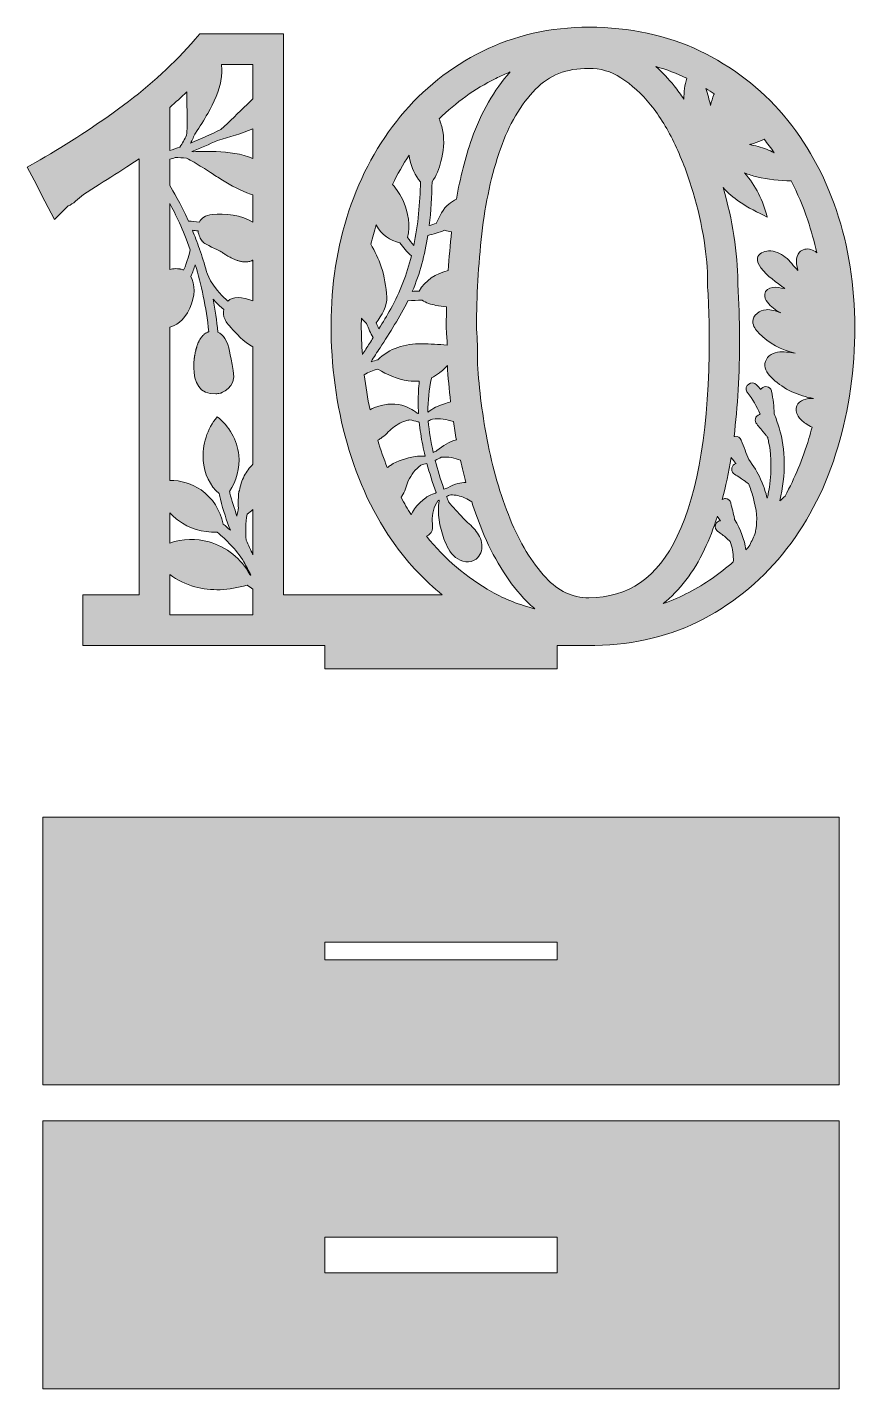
# Model space of a CAD drawing. Header units: inches. Extents: x 2.68 to 7.32, y -8.81 to -1.18.
import ezdxf

# ---------------------------------------------------------------- set-up
doc = ezdxf.new("R2010")
doc.units = ezdxf.units.IN
doc.header["$MEASUREMENT"] = 0
doc.layers.add('_U+2018_U+043B_U+043E_U+0439_1', color=7, linetype='Continuous')

# ---------------------------------------------------------------- blocks, each defined once
blk = doc.blocks.new('block 2')
at = {"layer": '_U+2018_U+043B_U+043E_U+0439_1', "true_color": 0xffffff}
h = blk.add_hatch(color=7, dxfattribs=at)
h.dxf.hatch_style = 2
edge = h.paths.add_edge_path()
edge.add_spline(control_points=[(7.2146, -2.2107), (7.146, -2.0081), (7.0464, -1.8288), (6.9184, -1.6778), (6.7896, -1.5258), (6.6314, -1.4043), (6.4484, -1.3169), (6.2646, -1.2291), (6.0564, -1.1846), (5.8297, -1.1846), (5.6117, -1.1846), (5.4101, -1.2301), (5.2307, -1.3199), (5.0526, -1.409), (4.8986, -1.5313), (4.7731, -1.6833), (4.6484, -1.8343), (4.5513, -2.0126), (4.4844, -2.2134), (4.418, -2.4131), (4.3843, -2.6275), (4.3843, -2.8508), (4.3843, -3.0789), (4.4144, -3.3022), (4.4739, -3.5146), (4.534, -3.7291), (4.6257, -3.9224), (4.7464, -4.0889), (4.8218, -4.1929), (4.9092, -4.2847), (5.0073, -4.3635), (5.0073, -4.3635), (4.443, -4.3635), (4.443, -4.3635), (4.443, -4.3635), (4.3576, -4.3635), (4.3576, -4.3635), (4.3576, -4.3635), (4.1176, -4.3635), (4.1176, -4.3635), (4.1176, -4.3635), (4.1176, -1.3078), (4.1176, -1.3078), (4.1176, -1.3078), (4.1176, -1.2224), (4.1176, -1.2224), (4.1176, -1.2224), (4.0321, -1.2224), (4.0321, -1.2224), (4.0321, -1.2224), (3.6878, -1.2224), (3.6878, -1.2224), (3.6878, -1.2224), (3.6487, -1.2224), (3.6487, -1.2224), (3.6487, -1.2224), (3.6232, -1.252), (3.6232, -1.252), (3.5083, -1.385), (3.3733, -1.5092), (3.222, -1.6211), (3.0681, -1.735), (2.9107, -1.8379), (2.7542, -1.9268), (2.7542, -1.9268), (2.6827, -1.9675), (2.6827, -1.9675), (2.6827, -1.9675), (2.7206, -2.0405), (2.7206, -2.0405), (2.7206, -2.0405), (2.7819, -2.1584), (2.7819, -2.1584), (2.7819, -2.1584), (2.8357, -2.2619), (2.8357, -2.2619), (2.8357, -2.2619), (2.9123, -2.1853), (2.9123, -2.1853), (2.9266, -2.1796), (2.94, -2.1709), (2.9523, -2.1594), (2.9523, -2.1594), (2.9983, -2.1218), (2.9983, -2.1218), (2.9983, -2.1218), (3.0641, -2.0779), (3.0641, -2.0779), (3.1214, -2.0428), (3.181, -2.0055), (3.2411, -1.9669), (3.2633, -1.9527), (3.2863, -1.9375), (3.31, -1.9214), (3.31, -1.9214), (3.31, -4.3635), (3.31, -4.3635), (3.31, -4.3635), (3.0794, -4.3635), (3.0794, -4.3635), (3.0794, -4.3635), (2.994, -4.3635), (2.994, -4.3635), (2.994, -4.3635), (2.994, -4.4489), (2.994, -4.4489), (2.994, -4.4489), (2.994, -4.5621), (2.994, -4.5621), (2.994, -4.5621), (2.994, -4.6476), (2.994, -4.6476), (2.994, -4.6476), (3.0794, -4.6476), (3.0794, -4.6476), (3.0794, -4.6476), (4.0487, -4.6476), (4.0487, -4.6476), (4.0487, -4.6476), (4.35, -4.6476), (4.35, -4.6476), (4.35, -4.6476), (4.35, -4.7787), (4.35, -4.7787), (4.35, -4.7787), (5.65, -4.7787), (5.65, -4.7787), (5.65, -4.7787), (5.65, -4.6476), (5.65, -4.6476), (5.65, -4.6476), (5.7488, -4.6476), (5.7488, -4.6476), (5.7488, -4.6476), (5.8074, -4.6476), (5.8074, -4.6476), (5.8148, -4.6477), (5.8222, -4.6479), (5.8297, -4.6479), (5.8375, -4.6479), (5.8453, -4.6477), (5.8531, -4.6476), (5.8531, -4.6476), (5.8624, -4.6476), (5.8624, -4.6476), (5.8624, -4.6476), (5.8622, -4.6474), (5.8622, -4.6474), (6.0866, -4.6431), (6.2902, -4.5937), (6.4678, -4.5001), (6.6523, -4.4028), (6.8103, -4.2698), (6.9373, -4.1049), (7.0631, -3.9413), (7.1591, -3.7503), (7.2226, -3.537), (7.2854, -3.3257), (7.3173, -3.0996), (7.3173, -2.8648), (7.3173, -2.6321), (7.2827, -2.4121), (7.2146, -2.2107)], knot_values=[0, 0, 0, 0, 1, 1, 1, 2, 2, 2, 3, 3, 3, 4, 4, 4, 5, 5, 5, 6, 6, 6, 7, 7, 7, 8, 8, 8, 9, 9, 9, 10, 10, 10, 11, 11, 11, 12, 12, 12, 13, 13, 13, 14, 14, 14, 15, 15, 15, 16, 16, 16, 17, 17, 17, 18, 18, 18, 19, 19, 19, 20, 20, 20, 21, 21, 21, 22, 22, 22, 23, 23, 23, 24, 24, 24, 25, 25, 25, 26, 26, 26, 27, 27, 27, 28, 28, 28, 29, 29, 29, 30, 30, 30, 31, 31, 31, 32, 32, 32, 33, 33, 33, 34, 34, 34, 35, 35, 35, 36, 36, 36, 37, 37, 37, 38, 38, 38, 39, 39, 39, 40, 40, 40, 41, 41, 41, 42, 42, 42, 43, 43, 43, 44, 44, 44, 45, 45, 45, 46, 46, 46, 47, 47, 47, 48, 48, 48, 49, 49, 49, 50, 50, 50, 51, 51, 51, 52, 52, 52, 53, 53, 53, 54, 54, 54, 54], degree=3, periodic=1)
edge = h.paths.add_edge_path()
edge.add_spline(control_points=[(3.864, -3.8429), (3.8641, -3.8443), (3.864, -3.8461), (3.8638, -3.848), (3.8635, -3.8554), (3.8629, -3.866), (3.8667, -3.8752), (3.8628, -3.8912), (3.8597, -3.9071), (3.8574, -3.9231), (3.8422, -3.8795), (3.8289, -3.8363), (3.8175, -3.7938), (3.8168, -3.7909), (3.8161, -3.7878), (3.8154, -3.7848), (3.8552, -3.7258), (3.8745, -3.6528), (3.8675, -3.5819), (3.8592, -3.4976), (3.8142, -3.4175), (3.7465, -3.3666), (3.6904, -3.434), (3.6619, -3.5237), (3.6688, -3.6111), (3.6746, -3.6843), (3.7053, -3.7552), (3.7581, -3.7963), (3.7604, -3.8073), (3.7628, -3.818), (3.7654, -3.8285), (3.7797, -3.8899), (3.7996, -3.9485), (3.8202, -4.0018), (3.8076, -3.9904), (3.7942, -3.9789), (3.7798, -3.9673), (3.7648, -3.8911), (3.7203, -3.8207), (3.6564, -3.7763), (3.6054, -3.7407), (3.543, -3.7223), (3.4809, -3.7227), (3.4809, -3.7227), (3.4809, -2.8643), (3.4809, -2.8643), (3.5082, -2.8572), (3.5604, -2.8341), (3.594, -2.7577), (3.623, -2.692), (3.6246, -2.6233), (3.5986, -2.5803), (3.6088, -2.5572), (3.6171, -2.5355), (3.6238, -2.5161), (3.6567, -2.6241), (3.6851, -2.7498), (3.6998, -2.89), (3.6982, -2.8905), (3.6967, -2.8909), (3.6952, -2.8915), (3.6947, -2.8917), (3.6942, -2.892), (3.6937, -2.8923), (3.691, -2.8935), (3.6883, -2.8948), (3.6856, -2.8963), (3.6848, -2.8968), (3.684, -2.8975), (3.6831, -2.898), (3.6808, -2.8995), (3.6785, -2.901), (3.6762, -2.9028), (3.675, -2.9038), (3.6738, -2.905), (3.6726, -2.9061), (3.6707, -2.9077), (3.6688, -2.9093), (3.667, -2.9111), (3.6653, -2.9128), (3.6637, -2.9148), (3.6621, -2.9168), (3.6608, -2.9183), (3.6594, -2.9196), (3.6581, -2.9213), (3.6552, -2.925), (3.6524, -2.9291), (3.6497, -2.9335), (3.6483, -2.9357), (3.647, -2.9381), (3.6456, -2.9407), (3.6452, -2.9415), (3.6448, -2.9425), (3.6443, -2.9434), (3.6434, -2.9452), (3.6426, -2.9469), (3.6417, -2.9488), (3.6412, -2.95), (3.6406, -2.9514), (3.6401, -2.9527), (3.6394, -2.9544), (3.6386, -2.956), (3.6379, -2.9578), (3.6373, -2.9593), (3.6368, -2.961), (3.6362, -2.9625), (3.6356, -2.9642), (3.6349, -2.9659), (3.6343, -2.9677), (3.6337, -2.9695), (3.6331, -2.9713), (3.6326, -2.9731), (3.632, -2.9749), (3.6315, -2.9765), (3.6309, -2.9783), (3.6303, -2.9803), (3.6298, -2.9824), (3.6292, -2.9845), (3.6287, -2.9861), (3.6282, -2.9878), (3.6278, -2.9895), (3.6272, -2.9917), (3.6266, -2.9941), (3.6261, -2.9964), (3.6257, -2.998), (3.6253, -2.9996), (3.6249, -3.0012), (3.6244, -3.0037), (3.6238, -3.0063), (3.6233, -3.0089), (3.623, -3.0104), (3.6227, -3.0118), (3.6224, -3.0133), (3.6219, -3.0161), (3.6214, -3.019), (3.6209, -3.0218), (3.6207, -3.0232), (3.6204, -3.0245), (3.6202, -3.0258), (3.6197, -3.0289), (3.6193, -3.032), (3.6189, -3.0351), (3.6187, -3.0363), (3.6185, -3.0374), (3.6184, -3.0386), (3.618, -3.0419), (3.6176, -3.0453), (3.6173, -3.0486), (3.6172, -3.0496), (3.6171, -3.0505), (3.617, -3.0515), (3.6167, -3.0551), (3.6164, -3.0587), (3.6161, -3.0623), (3.6161, -3.063), (3.6161, -3.0637), (3.616, -3.0645), (3.6158, -3.0683), (3.6156, -3.0722), (3.6155, -3.076), (3.6155, -3.0765), (3.6155, -3.077), (3.6155, -3.0774), (3.6154, -3.0815), (3.6154, -3.0856), (3.6154, -3.0897), (3.6154, -3.0899), (3.6154, -3.0901), (3.6154, -3.0902), (3.6166, -3.1698), (3.6468, -3.2451), (3.7386, -3.2381), (3.7461, -3.2376), (3.754, -3.2366), (3.7624, -3.2349), (3.7624, -3.2349), (3.8573, -3.2078), (3.8366, -3.1082), (3.816, -3.0087), (3.8167, -2.9754), (3.7901, -2.928), (3.781, -2.9118), (3.7668, -2.8991), (3.7504, -2.8921), (3.7438, -2.8276), (3.7344, -2.7662), (3.7231, -2.7079), (3.7381, -2.7246), (3.7557, -2.7419), (3.7764, -2.7593), (3.7787, -2.7613), (3.7812, -2.7634), (3.7836, -2.7654), (3.7834, -2.7665), (3.7831, -2.7676), (3.7829, -2.7687), (3.7823, -2.7714), (3.7818, -2.7741), (3.7816, -2.7768), (3.7813, -2.7797), (3.7812, -2.7826), (3.7813, -2.7855), (3.7813, -2.7882), (3.7815, -2.7909), (3.7818, -2.7936), (3.7821, -2.7963), (3.7826, -2.7991), (3.7832, -2.8018), (3.7838, -2.8046), (3.7847, -2.8074), (3.7856, -2.8102), (3.7865, -2.8128), (3.7874, -2.8154), (3.7885, -2.818), (3.7899, -2.821), (3.7915, -2.824), (3.7932, -2.827), (3.7945, -2.8294), (3.7957, -2.8318), (3.7973, -2.8342), (3.7995, -2.8377), (3.8022, -2.8413), (3.8049, -2.8449), (3.8064, -2.8468), (3.8077, -2.8488), (3.8093, -2.8508), (3.8139, -2.8565), (3.819, -2.8622), (3.8246, -2.8682), (3.8497, -2.8945), (3.8958, -2.9486), (3.9467, -2.9748), (3.9467, -2.9748), (3.9467, -3.6313), (3.9467, -3.6313), (3.9276, -3.6511), (3.9111, -3.6734), (3.8984, -3.6979), (3.8851, -3.7235), (3.876, -3.7511), (3.8709, -3.7795), (3.869, -3.7827), (3.8675, -3.7862), (3.8671, -3.7902), (3.8664, -3.7989), (3.8659, -3.8077), (3.8655, -3.8164), (3.8651, -3.8244), (3.8647, -3.8324), (3.8641, -3.8404), (3.8641, -3.8404), (3.864, -3.8416), (3.864, -3.8416), (3.864, -3.8416), (3.864, -3.8429), (3.864, -3.8429)], knot_values=[0, 0, 0, 0, 1, 1, 1, 2, 2, 2, 3, 3, 3, 4, 4, 4, 5, 5, 5, 6, 6, 6, 7, 7, 7, 8, 8, 8, 9, 9, 9, 10, 10, 10, 11, 11, 11, 12, 12, 12, 13, 13, 13, 14, 14, 14, 15, 15, 15, 16, 16, 16, 17, 17, 17, 18, 18, 18, 19, 19, 19, 20, 20, 20, 21, 21, 21, 22, 22, 22, 23, 23, 23, 24, 24, 24, 25, 25, 25, 26, 26, 26, 27, 27, 27, 28, 28, 28, 29, 29, 29, 30, 30, 30, 31, 31, 31, 32, 32, 32, 33, 33, 33, 34, 34, 34, 35, 35, 35, 36, 36, 36, 37, 37, 37, 38, 38, 38, 39, 39, 39, 40, 40, 40, 41, 41, 41, 42, 42, 42, 43, 43, 43, 44, 44, 44, 45, 45, 45, 46, 46, 46, 47, 47, 47, 48, 48, 48, 49, 49, 49, 50, 50, 50, 51, 51, 51, 52, 52, 52, 53, 53, 53, 54, 54, 54, 55, 55, 55, 56, 56, 56, 57, 57, 57, 58, 58, 58, 59, 59, 59, 60, 60, 60, 61, 61, 61, 62, 62, 62, 63, 63, 63, 64, 64, 64, 65, 65, 65, 66, 66, 66, 67, 67, 67, 68, 68, 68, 69, 69, 69, 70, 70, 70, 71, 71, 71, 72, 72, 72, 73, 73, 73, 74, 74, 74, 75, 75, 75, 76, 76, 76, 77, 77, 77, 78, 78, 78, 79, 79, 79, 80, 80, 80, 81, 81, 81, 82, 82, 82, 83, 83, 83, 84, 84, 84, 85, 85, 85, 85], degree=3, periodic=1)
edge = h.paths.add_edge_path()
edge.add_spline(control_points=[(3.4809, -2.5419), (3.4809, -2.5419), (3.4809, -2.1714), (3.4809, -2.1714), (3.5128, -2.2302), (3.5557, -2.3183), (3.5958, -2.4313), (3.5912, -2.4516), (3.5802, -2.4937), (3.5588, -2.545), (3.5578, -2.5446), (3.5569, -2.5441), (3.5559, -2.5437), (3.5543, -2.5431), (3.5529, -2.5423), (3.5512, -2.5418), (3.5474, -2.5405), (3.5433, -2.5397), (3.5391, -2.5389), (3.5375, -2.5386), (3.536, -2.5381), (3.5343, -2.5379), (3.5283, -2.5371), (3.5221, -2.5367), (3.5155, -2.5368), (3.5025, -2.5371), (3.4911, -2.5389), (3.4809, -2.5419)], knot_values=[0, 0, 0, 0, 1, 1, 1, 2, 2, 2, 3, 3, 3, 4, 4, 4, 5, 5, 5, 6, 6, 6, 7, 7, 7, 8, 8, 8, 9, 9, 9, 9], degree=3, periodic=1)
edge = h.paths.add_edge_path()
edge.add_spline(control_points=[(3.806, -2.7185), (3.7069, -2.6337), (3.6877, -2.5547), (3.6876, -2.5541), (3.6876, -2.5541), (3.687, -2.5542), (3.687, -2.5542), (3.6746, -2.5095), (3.6614, -2.4673), (3.6477, -2.428), (3.6478, -2.4273), (3.6479, -2.4267), (3.648, -2.4264), (3.648, -2.4264), (3.6471, -2.4263), (3.6471, -2.4263), (3.6342, -2.389), (3.6208, -2.3542), (3.6076, -2.3221), (3.6177, -2.3227), (3.6283, -2.3239), (3.6395, -2.3255), (3.6409, -2.3372), (3.6441, -2.3487), (3.6488, -2.359), (3.6488, -2.3591), (3.6488, -2.3591), (3.6488, -2.3591), (3.6507, -2.3634), (3.6529, -2.3676), (3.6552, -2.3714), (3.6554, -2.3717), (3.6556, -2.372), (3.6557, -2.3722), (3.658, -2.3759), (3.6604, -2.3793), (3.663, -2.3824), (3.6632, -2.3827), (3.6634, -2.383), (3.6637, -2.3833), (3.6663, -2.3863), (3.669, -2.3891), (3.6718, -2.3915), (3.672, -2.3917), (3.6722, -2.3919), (3.6724, -2.392), (3.6754, -2.3945), (3.6785, -2.3967), (3.6817, -2.3983), (3.7288, -2.4227), (3.7712, -2.4434), (3.7712, -2.4434), (3.7771, -2.4476), (3.783, -2.4516), (3.7889, -2.4555), (3.7909, -2.4568), (3.7929, -2.4579), (3.7948, -2.4591), (3.7988, -2.4616), (3.8027, -2.4641), (3.8067, -2.4664), (3.8091, -2.4678), (3.8114, -2.469), (3.8138, -2.4703), (3.8173, -2.4723), (3.8209, -2.4743), (3.8244, -2.4761), (3.8269, -2.4773), (3.8294, -2.4785), (3.8319, -2.4796), (3.8353, -2.4812), (3.8386, -2.4828), (3.842, -2.4843), (3.8445, -2.4854), (3.847, -2.4863), (3.8496, -2.4873), (3.8528, -2.4885), (3.856, -2.4898), (3.8592, -2.4908), (3.8618, -2.4917), (3.8643, -2.4924), (3.8668, -2.4931), (3.8699, -2.494), (3.873, -2.4949), (3.876, -2.4956), (3.8786, -2.4962), (3.8811, -2.4967), (3.8835, -2.4971), (3.8865, -2.4977), (3.8895, -2.4981), (3.8924, -2.4985), (3.8948, -2.4987), (3.8972, -2.4989), (3.8996, -2.4991), (3.9025, -2.4992), (3.9053, -2.4993), (3.9081, -2.4992), (3.9104, -2.4991), (3.9128, -2.499), (3.9151, -2.4988), (3.9178, -2.4986), (3.9204, -2.4981), (3.923, -2.4977), (3.9253, -2.4972), (3.9275, -2.4968), (3.9297, -2.4962), (3.9322, -2.4955), (3.9347, -2.4946), (3.9372, -2.4937), (3.9392, -2.4929), (3.9413, -2.4921), (3.9433, -2.4911), (3.9445, -2.4906), (3.9456, -2.4898), (3.9467, -2.4892), (3.9467, -2.4892), (3.9467, -2.7172), (3.9467, -2.7172), (3.8875, -2.6957), (3.8301, -2.6902), (3.806, -2.7185)], knot_values=[0, 0, 0, 0, 1, 1, 1, 2, 2, 2, 3, 3, 3, 4, 4, 4, 5, 5, 5, 6, 6, 6, 7, 7, 7, 8, 8, 8, 9, 9, 9, 10, 10, 10, 11, 11, 11, 12, 12, 12, 13, 13, 13, 14, 14, 14, 15, 15, 15, 16, 16, 16, 17, 17, 17, 18, 18, 18, 19, 19, 19, 20, 20, 20, 21, 21, 21, 22, 22, 22, 23, 23, 23, 24, 24, 24, 25, 25, 25, 26, 26, 26, 27, 27, 27, 28, 28, 28, 29, 29, 29, 30, 30, 30, 31, 31, 31, 32, 32, 32, 33, 33, 33, 34, 34, 34, 35, 35, 35, 36, 36, 36, 37, 37, 37, 38, 38, 38, 39, 39, 39, 40, 40, 40, 40], degree=3, periodic=1)
edge = h.paths.add_edge_path()
edge.add_spline(control_points=[(3.9467, -1.9202), (3.9465, -1.9201), (3.9462, -1.92), (3.946, -1.9199), (3.882, -1.8919), (3.8111, -1.8846), (3.7413, -1.8815), (3.6981, -1.8796), (3.6547, -1.8792), (3.6115, -1.882), (3.6092, -1.8817), (3.6069, -1.8812), (3.6046, -1.881), (3.6541, -1.8618), (3.7019, -1.8408), (3.7483, -1.8183), (3.8159, -1.8018), (3.8821, -1.7796), (3.9467, -1.7534), (3.9467, -1.7534), (3.9467, -1.9202), (3.9467, -1.9202)], knot_values=[0, 0, 0, 0, 1, 1, 1, 2, 2, 2, 3, 3, 3, 4, 4, 4, 5, 5, 5, 6, 6, 6, 7, 7, 7, 7], degree=3, periodic=1)
edge = h.paths.add_edge_path()
edge.add_spline(control_points=[(3.6167, -1.9406), (3.648, -1.9593), (3.6787, -1.9789), (3.7094, -1.9986), (3.7315, -2.0128), (3.7536, -2.0271), (3.7759, -2.041), (3.8251, -2.0717), (3.8774, -2.1007), (3.9331, -2.1191), (3.9376, -2.1206), (3.9421, -2.122), (3.9467, -2.1234), (3.9467, -2.1234), (3.9467, -2.2773), (3.9467, -2.2773), (3.8862, -2.2365), (3.7887, -2.2253), (3.7183, -2.2332), (3.6798, -2.2375), (3.6578, -2.2544), (3.647, -2.2758), (3.6257, -2.2727), (3.6051, -2.271), (3.5858, -2.2712), (3.5398, -2.168), (3.4983, -2.0993), (3.4809, -2.072), (3.4809, -2.072), (3.4809, -1.9242), (3.4809, -1.9242), (3.4909, -1.9211), (3.5009, -1.918), (3.5108, -1.9147), (3.532, -1.9147), (3.5532, -1.9159), (3.5744, -1.9177), (3.5886, -1.9248), (3.6027, -1.9322), (3.6167, -1.9406)], knot_values=[0, 0, 0, 0, 1, 1, 1, 2, 2, 2, 3, 3, 3, 4, 4, 4, 5, 5, 5, 6, 6, 6, 7, 7, 7, 8, 8, 8, 9, 9, 9, 10, 10, 10, 11, 11, 11, 12, 12, 12, 13, 13, 13, 13], degree=3, periodic=1)
edge = h.paths.add_edge_path()
edge.add_spline(control_points=[(3.4809, -3.9036), (3.4958, -3.9198), (3.5122, -3.9347), (3.53, -3.9478), (3.5895, -3.9916), (3.6634, -4.0156), (3.7455, -4.0121), (3.7723, -4.0346), (3.7997, -4.0591), (3.8236, -4.085), (3.8476, -4.1098), (3.8741, -4.1438), (3.8965, -4.1785), (3.909, -4.2042), (3.9221, -4.2295), (3.9357, -4.2543), (3.934, -4.2533), (3.9324, -4.2523), (3.9307, -4.2513), (3.9304, -4.2511), (3.93, -4.2509), (3.9298, -4.2508), (3.8819, -4.1627), (3.798, -4.0942), (3.7013, -4.0671), (3.6294, -4.0469), (3.5517, -4.0501), (3.4809, -4.0737), (3.4809, -4.0737), (3.4809, -3.9036), (3.4809, -3.9036)], knot_values=[0, 0, 0, 0, 1, 1, 1, 2, 2, 2, 3, 3, 3, 4, 4, 4, 5, 5, 5, 6, 6, 6, 7, 7, 7, 8, 8, 8, 9, 9, 9, 10, 10, 10, 10], degree=3, periodic=1)
edge = h.paths.add_edge_path()
edge.add_spline(control_points=[(3.9095, -4.0577), (3.9037, -4.0101), (3.9055, -3.9607), (3.9139, -3.9126), (3.9254, -3.9043), (3.9363, -3.8956), (3.9467, -3.8864), (3.9467, -3.8864), (3.9467, -4.139), (3.9467, -4.139), (3.9339, -4.1125), (3.9214, -4.0855), (3.9095, -4.0577)], knot_values=[0, 0, 0, 0, 1, 1, 1, 2, 2, 2, 3, 3, 3, 4, 4, 4, 4], degree=3, periodic=1)
edge = h.paths.add_edge_path()
edge.add_spline(control_points=[(3.9467, -1.5861), (3.9356, -1.5964), (3.9247, -1.6068), (3.9139, -1.6173), (3.8653, -1.6644), (3.8175, -1.713), (3.7663, -1.7571), (3.712, -1.7851), (3.6552, -1.8109), (3.5964, -1.834), (3.6067, -1.8155), (3.6161, -1.7964), (3.6249, -1.7771), (3.65, -1.7419), (3.6726, -1.7047), (3.6937, -1.6669), (3.7278, -1.606), (3.759, -1.5418), (3.7689, -1.4727), (3.7727, -1.4463), (3.7732, -1.4196), (3.7708, -1.3932), (3.7708, -1.3932), (3.9467, -1.3932), (3.9467, -1.3932), (3.9467, -1.3932), (3.9467, -1.5861), (3.9467, -1.5861)], knot_values=[0, 0, 0, 0, 1, 1, 1, 2, 2, 2, 3, 3, 3, 4, 4, 4, 5, 5, 5, 6, 6, 6, 7, 7, 7, 8, 8, 8, 9, 9, 9, 9], degree=3, periodic=1)
edge = h.paths.add_edge_path()
edge.add_spline(control_points=[(3.4809, -1.6333), (3.5137, -1.6052), (3.5454, -1.5762), (3.5764, -1.5469), (3.5764, -1.5491), (3.5764, -1.5513), (3.5764, -1.5535), (3.5764, -1.5798), (3.5769, -1.6061), (3.5774, -1.6324), (3.5779, -1.6688), (3.5785, -1.7053), (3.5779, -1.7417), (3.5777, -1.758), (3.5766, -1.7738), (3.5752, -1.7896), (3.5636, -1.8122), (3.5513, -1.8345), (3.5376, -1.8559), (3.5189, -1.8626), (3.5, -1.8689), (3.4809, -1.8751), (3.4809, -1.8751), (3.4809, -1.7559), (3.4809, -1.7559), (3.4809, -1.7559), (3.4809, -1.6333), (3.4809, -1.6333)], knot_values=[0, 0, 0, 0, 1, 1, 1, 2, 2, 2, 3, 3, 3, 4, 4, 4, 5, 5, 5, 6, 6, 6, 7, 7, 7, 8, 8, 8, 9, 9, 9, 9], degree=3, periodic=1)
edge = h.paths.add_edge_path()
edge.add_spline(control_points=[(3.9467, -4.4767), (3.9467, -4.4767), (3.4809, -4.4767), (3.4809, -4.4767), (3.4809, -4.4767), (3.4809, -4.4489), (3.4809, -4.4489), (3.4809, -4.4489), (3.4809, -4.2506), (3.4809, -4.2506), (3.5232, -4.281), (3.5707, -4.3043), (3.6209, -4.3185), (3.7123, -4.3442), (3.8119, -4.3395), (3.9137, -4.3094), (3.9251, -4.3167), (3.936, -4.3245), (3.9467, -4.3325), (3.9467, -4.3325), (3.9467, -4.4489), (3.9467, -4.4489), (3.9467, -4.4489), (3.9467, -4.4767), (3.9467, -4.4767)], knot_values=[0, 0, 0, 0, 1, 1, 1, 2, 2, 2, 3, 3, 3, 4, 4, 4, 5, 5, 5, 6, 6, 6, 7, 7, 7, 8, 8, 8, 8], degree=3, periodic=1)
edge = h.paths.add_edge_path()
edge.add_spline(control_points=[(7.1041, -2.4474), (7.0947, -2.4392), (7.0839, -2.4328), (7.072, -2.4293), (7.0496, -2.423), (7.0235, -2.4282), (7.0077, -2.4452), (6.9955, -2.4584), (6.9906, -2.477), (6.9905, -2.4949), (6.9904, -2.5129), (6.9948, -2.5305), (6.9992, -2.5479), (6.9751, -2.5221), (6.9548, -2.4939), (6.9282, -2.4723), (6.9017, -2.4508), (6.8684, -2.4363), (6.8342, -2.4371), (6.8072, -2.4378), (6.777, -2.4523), (6.7723, -2.4789), (6.7688, -2.4979), (6.7795, -2.5165), (6.7913, -2.5318), (6.8274, -2.579), (6.8772, -2.6136), (6.926, -2.6475), (6.8995, -2.6454), (6.8787, -2.639), (6.8578, -2.6417), (6.8369, -2.6443), (6.8159, -2.6587), (6.8127, -2.6795), (6.8102, -2.6958), (6.8188, -2.7117), (6.8288, -2.7249), (6.8481, -2.7502), (6.8738, -2.7704), (6.9027, -2.7836), (6.8754, -2.7735), (6.8484, -2.7648), (6.8206, -2.7668), (6.784, -2.7693), (6.7464, -2.7971), (6.7465, -2.8337), (6.7466, -2.8585), (6.7631, -2.8799), (6.7803, -2.8976), (6.8351, -2.9539), (6.9067, -2.9937), (6.9834, -3.0104), (6.9516, -3.0068), (6.9176, -2.9985), (6.8843, -3.0044), (6.851, -3.0103), (6.8185, -3.0346), (6.8142, -3.0681), (6.8099, -3.1014), (6.8334, -3.1315), (6.8581, -3.1542), (6.9212, -3.2124), (7.002, -3.251), (7.087, -3.2636), (7.0491, -3.2625), (7.0063, -3.2715), (6.9925, -3.3046), (6.9848, -3.3232), (6.9889, -3.3452), (6.9994, -3.3625), (7.0098, -3.3798), (7.0259, -3.3929), (7.0426, -3.4042), (7.054, -3.4118), (7.0658, -3.4186), (7.0778, -3.4251), (7.0722, -3.4464), (7.0665, -3.4676), (7.0602, -3.4886), (7.026, -3.6036), (6.9813, -3.711), (6.927, -3.8103), (6.9168, -3.8196), (6.9069, -3.8289), (6.8975, -3.8381), (6.9325, -3.6883), (6.9312, -3.5509), (6.8937, -3.4282), (6.8841, -3.3976), (6.8754, -3.3727), (6.8665, -3.3504), (6.8665, -3.3497), (6.8665, -3.349), (6.8664, -3.3483), (6.8654, -3.308), (6.8596, -3.269), (6.8512, -3.2227), (6.8512, -3.2227), (6.8506, -3.2204), (6.8506, -3.2204), (6.8475, -3.2092), (6.8383, -3.2006), (6.8269, -3.1979), (6.8155, -3.1951), (6.8034, -3.1988), (6.7956, -3.2074), (6.7956, -3.2074), (6.793, -3.2108), (6.793, -3.2108), (6.7922, -3.212), (6.7915, -3.2133), (6.7909, -3.2145), (6.7835, -3.2048), (6.7756, -3.1954), (6.7673, -3.1868), (6.7557, -3.1745), (6.7371, -3.1729), (6.7231, -3.1832), (6.7092, -3.1934), (6.705, -3.2115), (6.7131, -3.2262), (6.7131, -3.2262), (6.7152, -3.2294), (6.7152, -3.2294), (6.7446, -3.2675), (6.7683, -3.3075), (6.7877, -3.3522), (6.7863, -3.3524), (6.785, -3.3527), (6.7836, -3.3531), (6.7721, -3.3565), (6.7633, -3.3659), (6.7606, -3.3776), (6.7581, -3.3881), (6.7611, -3.3989), (6.7685, -3.4067), (6.7746, -3.4143), (6.7828, -3.4241), (6.7905, -3.4332), (6.7995, -3.4441), (6.8078, -3.4539), (6.8106, -3.4577), (6.8106, -3.4577), (6.8121, -3.4594), (6.8121, -3.4594), (6.8152, -3.4628), (6.8175, -3.4661), (6.82, -3.4695), (6.8227, -3.4731), (6.8257, -3.4772), (6.8295, -3.4817), (6.8314, -3.4898), (6.8333, -3.4981), (6.835, -3.5065), (6.8525, -3.5911), (6.8517, -3.7049), (6.8331, -3.7962), (6.8312, -3.8053), (6.8292, -3.8142), (6.827, -3.8232), (6.8229, -3.8068), (6.8179, -3.7898), (6.8121, -3.7723), (6.8084, -3.7605), (6.8042, -3.7488), (6.7994, -3.7371), (6.7994, -3.7371), (6.7901, -3.7157), (6.7901, -3.7157), (6.773, -3.6787), (6.7507, -3.642), (6.7234, -3.6059), (6.7233, -3.6057), (6.7232, -3.6054), (6.7232, -3.6052), (6.7165, -3.5877), (6.7097, -3.5703), (6.7028, -3.5528), (6.6956, -3.5346), (6.6884, -3.5164), (6.6816, -3.4981), (6.6768, -3.4833), (6.6622, -3.474), (6.6463, -3.4758), (6.6445, -3.476), (6.6429, -3.4766), (6.6412, -3.477), (6.6616, -3.3114), (6.672, -3.1275), (6.672, -2.9256), (6.672, -2.8797), (6.6712, -2.8316), (6.6696, -2.7824), (6.668, -2.7364), (6.6657, -2.6862), (6.6626, -2.6331), (6.6626, -2.6331), (6.6626, -2.6075), (6.6626, -2.6075), (6.6626, -2.5321), (6.6552, -2.4459), (6.6405, -2.3511), (6.6269, -2.2639), (6.6065, -2.1735), (6.5804, -2.0822), (6.6068, -2.1129), (6.6382, -2.1394), (6.6717, -2.1623), (6.7204, -2.1956), (6.7736, -2.2218), (6.8265, -2.2479), (6.8061, -2.1566), (6.7616, -2.0713), (6.7003, -2.0007), (6.7228, -2.0096), (6.746, -2.0169), (6.7695, -2.0227), (6.8319, -2.0381), (6.896, -2.0439), (6.9604, -2.0447), (6.9964, -2.1141), (7.0279, -2.1875), (7.0541, -2.265), (7.0741, -2.324), (7.0905, -2.3849), (7.1041, -2.4474)], knot_values=[0, 0, 0, 0, 1, 1, 1, 2, 2, 2, 3, 3, 3, 4, 4, 4, 5, 5, 5, 6, 6, 6, 7, 7, 7, 8, 8, 8, 9, 9, 9, 10, 10, 10, 11, 11, 11, 12, 12, 12, 13, 13, 13, 14, 14, 14, 15, 15, 15, 16, 16, 16, 17, 17, 17, 18, 18, 18, 19, 19, 19, 20, 20, 20, 21, 21, 21, 22, 22, 22, 23, 23, 23, 24, 24, 24, 25, 25, 25, 26, 26, 26, 27, 27, 27, 28, 28, 28, 29, 29, 29, 30, 30, 30, 31, 31, 31, 32, 32, 32, 33, 33, 33, 34, 34, 34, 35, 35, 35, 36, 36, 36, 37, 37, 37, 38, 38, 38, 39, 39, 39, 40, 40, 40, 41, 41, 41, 42, 42, 42, 43, 43, 43, 44, 44, 44, 45, 45, 45, 46, 46, 46, 47, 47, 47, 48, 48, 48, 49, 49, 49, 50, 50, 50, 51, 51, 51, 52, 52, 52, 53, 53, 53, 54, 54, 54, 55, 55, 55, 56, 56, 56, 57, 57, 57, 58, 58, 58, 59, 59, 59, 60, 60, 60, 61, 61, 61, 62, 62, 62, 63, 63, 63, 64, 64, 64, 65, 65, 65, 66, 66, 66, 67, 67, 67, 68, 68, 68, 69, 69, 69, 70, 70, 70, 71, 71, 71, 72, 72, 72, 73, 73, 73, 74, 74, 74, 75, 75, 75, 75], degree=3, periodic=1)
edge = h.paths.add_edge_path()
edge.add_spline(control_points=[(6.7079, -4.1113), (6.6994, -4.0553), (6.678, -3.9978), (6.6445, -3.9422), (6.6442, -3.9401), (6.6439, -3.938), (6.6434, -3.9359), (6.6406, -3.9214), (6.6371, -3.9073), (6.6337, -3.8936), (6.63, -3.8788), (6.6265, -3.8648), (6.6239, -3.8506), (6.6239, -3.8506), (6.6234, -3.8485), (6.6234, -3.8485), (6.6197, -3.8347), (6.6074, -3.8252), (6.5928, -3.8249), (6.5865, -3.8247), (6.5807, -3.8263), (6.5756, -3.8293), (6.5948, -3.7565), (6.6112, -3.6783), (6.6246, -3.5949), (6.6312, -3.6023), (6.6371, -3.6094), (6.6419, -3.6156), (6.6456, -3.6201), (6.6492, -3.6247), (6.6527, -3.6291), (6.6497, -3.6299), (6.6467, -3.6311), (6.644, -3.6328), (6.6339, -3.639), (6.6278, -3.6501), (6.6282, -3.6619), (6.6286, -3.673), (6.6345, -3.6828), (6.6442, -3.6884), (6.6634, -3.7003), (6.6899, -3.7179), (6.6983, -3.7239), (6.6983, -3.7239), (6.7061, -3.7294), (6.7061, -3.7294), (6.7111, -3.733), (6.7162, -3.7366), (6.7213, -3.74), (6.7322, -3.7642), (6.7409, -3.7889), (6.7478, -3.8157), (6.7682, -3.8886), (6.7731, -3.9462), (6.763, -3.9978), (6.7614, -4.008), (6.7598, -4.0165), (6.7581, -4.0236), (6.7475, -4.0477), (6.7364, -4.0707), (6.7249, -4.0932), (6.7192, -4.0993), (6.7137, -4.1053), (6.7079, -4.1113)], knot_values=[0, 0, 0, 0, 1, 1, 1, 2, 2, 2, 3, 3, 3, 4, 4, 4, 5, 5, 5, 6, 6, 6, 7, 7, 7, 8, 8, 8, 9, 9, 9, 10, 10, 10, 11, 11, 11, 12, 12, 12, 13, 13, 13, 14, 14, 14, 15, 15, 15, 16, 16, 16, 17, 17, 17, 18, 18, 18, 19, 19, 19, 20, 20, 20, 21, 21, 21, 21], degree=3, periodic=1)
edge = h.paths.add_edge_path()
edge.add_spline(control_points=[(6.8093, -1.8124), (6.8289, -1.8367), (6.8478, -1.8615), (6.8658, -1.8874), (6.8518, -1.8805), (6.8377, -1.8741), (6.8231, -1.8685), (6.7924, -1.8566), (6.7603, -1.8476), (6.7278, -1.842), (6.7355, -1.84), (6.7431, -1.8379), (6.7506, -1.8355), (6.7708, -1.8292), (6.7903, -1.8213), (6.8093, -1.8124)], knot_values=[0, 0, 0, 0, 1, 1, 1, 2, 2, 2, 3, 3, 3, 4, 4, 4, 5, 5, 5, 5], degree=3, periodic=1)
edge = h.paths.add_edge_path()
edge.add_spline(control_points=[(6.5285, -1.5609), (6.5207, -1.581), (6.5143, -1.6016), (6.5093, -1.6225), (6.5022, -1.5907), (6.4938, -1.5586), (6.4828, -1.5278), (6.4988, -1.5374), (6.5144, -1.5474), (6.5299, -1.5576), (6.5294, -1.5587), (6.5289, -1.5598), (6.5285, -1.5609)], knot_values=[0, 0, 0, 0, 1, 1, 1, 2, 2, 2, 3, 3, 3, 4, 4, 4, 4], degree=3, periodic=1)
edge = h.paths.add_edge_path()
edge.add_spline(control_points=[(6.3754, -1.4698), (6.3756, -1.4699), (6.3758, -1.47), (6.376, -1.4701), (6.3657, -1.5084), (6.3598, -1.5477), (6.3602, -1.5869), (6.3429, -1.5614), (6.3249, -1.5368), (6.3062, -1.5135), (6.2742, -1.4736), (6.24, -1.4372), (6.2038, -1.4047), (6.2635, -1.422), (6.3208, -1.4438), (6.3754, -1.4698)], knot_values=[0, 0, 0, 0, 1, 1, 1, 2, 2, 2, 3, 3, 3, 4, 4, 4, 5, 5, 5, 5], degree=3, periodic=1)
edge = h.paths.add_edge_path()
edge.add_spline(control_points=[(5.3064, -1.4715), (5.333, -1.4583), (5.3601, -1.4461), (5.3878, -1.4351), (5.2967, -1.5354), (5.2244, -1.6614), (5.1726, -1.81), (5.1364, -1.9142), (5.1075, -2.0272), (5.0861, -2.1471), (5.0712, -2.1561), (5.057, -2.1657), (5.0437, -2.1754), (5.0111, -2.1991), (4.9921, -2.2465), (4.9727, -2.2834), (4.9598, -2.2875), (4.947, -2.2915), (4.9343, -2.2952), (4.9441, -2.2149), (4.9488, -2.133), (4.9502, -2.05), (4.9741, -2.017), (4.9896, -1.9774), (4.9999, -1.9376), (5.0142, -1.8823), (5.0203, -1.8241), (5.0102, -1.7679), (5.0058, -1.7437), (4.9985, -1.7203), (4.9899, -1.6972), (5.0822, -1.6063), (5.1883, -1.5307), (5.3064, -1.4715)], knot_values=[0, 0, 0, 0, 1, 1, 1, 2, 2, 2, 3, 3, 3, 4, 4, 4, 5, 5, 5, 6, 6, 6, 7, 7, 7, 8, 8, 8, 9, 9, 9, 10, 10, 10, 11, 11, 11, 11], degree=3, periodic=1)
edge = h.paths.add_edge_path()
edge.add_spline(control_points=[(4.6458, -3.498), (4.6516, -3.4951), (4.6571, -3.4919), (4.6623, -3.4883), (4.6871, -3.4712), (4.7069, -3.448), (4.7301, -3.4288), (4.7545, -3.4087), (4.783, -3.3928), (4.8139, -3.386), (4.8178, -3.3851), (4.8219, -3.3848), (4.8259, -3.3842), (4.8405, -3.3867), (4.8554, -3.3899), (4.87, -3.3941), (4.8728, -3.3949), (4.8756, -3.3957), (4.8784, -3.3965), (4.8826, -3.4391), (4.889, -3.4823), (4.8974, -3.5251), (4.9013, -3.5449), (4.9058, -3.5655), (4.9108, -3.5865), (4.9095, -3.5867), (4.9083, -3.5872), (4.9071, -3.5875), (4.8902, -3.5853), (4.8721, -3.5868), (4.8554, -3.5895), (4.8065, -3.5973), (4.758, -3.6118), (4.7164, -3.6386), (4.7104, -3.6425), (4.7046, -3.6467), (4.699, -3.6511), (4.6792, -3.6016), (4.6615, -3.5506), (4.6458, -3.498)], knot_values=[0, 0, 0, 0, 1, 1, 1, 2, 2, 2, 3, 3, 3, 4, 4, 4, 5, 5, 5, 6, 6, 6, 7, 7, 7, 8, 8, 8, 9, 9, 9, 10, 10, 10, 11, 11, 11, 12, 12, 12, 13, 13, 13, 13], degree=3, periodic=1)
edge = h.paths.add_edge_path()
edge.add_spline(control_points=[(4.5537, -2.8508), (4.5537, -2.8385), (4.5541, -2.8264), (4.5544, -2.8142), (4.5634, -2.8246), (4.5729, -2.8347), (4.5835, -2.844), (4.5931, -2.8712), (4.6053, -2.8977), (4.6206, -2.9233), (4.6136, -2.9342), (4.6066, -2.9451), (4.5997, -2.9559), (4.5863, -2.9767), (4.573, -2.9976), (4.5597, -3.0186), (4.5558, -2.963), (4.5537, -2.9071), (4.5537, -2.8508)], knot_values=[0, 0, 0, 0, 1, 1, 1, 2, 2, 2, 3, 3, 3, 4, 4, 4, 5, 5, 5, 6, 6, 6, 6], degree=3, periodic=1)
edge = h.paths.add_edge_path()
edge.add_spline(control_points=[(4.6391, -2.2954), (4.6665, -2.3444), (4.7156, -2.3833), (4.7701, -2.3916), (4.7871, -2.4176), (4.8083, -2.4442), (4.8343, -2.4658), (4.8088, -2.5674), (4.7716, -2.667), (4.7182, -2.7628), (4.6975, -2.8), (4.675, -2.8369), (4.6521, -2.8734), (4.6467, -2.8628), (4.6418, -2.8519), (4.6374, -2.8409), (4.668, -2.7993), (4.6991, -2.7439), (4.6964, -2.6959), (4.6934, -2.6413), (4.6828, -2.5783), (4.6652, -2.5265), (4.6502, -2.4823), (4.6291, -2.4406), (4.6071, -2.3995), (4.616, -2.3632), (4.6262, -2.3274), (4.6374, -2.2921), (4.638, -2.2932), (4.6385, -2.2943), (4.6391, -2.2954)], knot_values=[0, 0, 0, 0, 1, 1, 1, 2, 2, 2, 3, 3, 3, 4, 4, 4, 5, 5, 5, 6, 6, 6, 7, 7, 7, 8, 8, 8, 9, 9, 9, 10, 10, 10, 10], degree=3, periodic=1)
edge = h.paths.add_edge_path()
edge.add_spline(control_points=[(4.9264, -2.3515), (4.9565, -2.3427), (4.9882, -2.3332), (5.0204, -2.322), (5.0332, -2.3257), (5.0464, -2.3285), (5.0596, -2.3305), (5.0516, -2.4031), (5.0452, -2.4754), (5.0404, -2.5471), (4.9729, -2.564), (4.91, -2.6032), (4.877, -2.6621), (4.8644, -2.663), (4.8518, -2.6637), (4.8391, -2.6641), (4.8823, -2.5637), (4.9096, -2.4591), (4.9264, -2.3515)], knot_values=[0, 0, 0, 0, 1, 1, 1, 2, 2, 2, 3, 3, 3, 4, 4, 4, 5, 5, 5, 6, 6, 6, 6], degree=3, periodic=1)
edge = h.paths.add_edge_path()
edge.add_spline(control_points=[(4.9461, -3.1494), (4.9461, -3.1494), (4.9464, -3.1477), (4.9464, -3.1477), (4.962, -3.1404), (4.9773, -3.1314), (4.9923, -3.1202), (4.9973, -3.1164), (5.0022, -3.1125), (5.0069, -3.1083), (5.0173, -3.0994), (5.0269, -3.0895), (5.0358, -3.0791), (5.0394, -3.1449), (5.0454, -3.2131), (5.054, -3.2837), (5.0408, -3.2872), (5.0278, -3.291), (5.0149, -3.2954), (4.9847, -3.3056), (4.954, -3.3189), (4.9296, -3.3387), (4.9283, -3.3392), (4.927, -3.3396), (4.9258, -3.3401), (4.9272, -3.275), (4.9333, -3.2172), (4.9461, -3.1494)], knot_values=[0, 0, 0, 0, 1, 1, 1, 2, 2, 2, 3, 3, 3, 4, 4, 4, 5, 5, 5, 6, 6, 6, 7, 7, 7, 8, 8, 8, 9, 9, 9, 9], degree=3, periodic=1)
edge = h.paths.add_edge_path()
edge.add_spline(control_points=[(4.9299, -3.3896), (4.9371, -3.386), (4.9449, -3.3825), (4.9532, -3.3791), (4.9922, -3.3736), (5.0314, -3.3807), (5.0692, -3.3934), (5.0744, -3.4268), (5.0801, -3.4607), (5.0863, -3.4949), (5.0462, -3.5071), (5.0087, -3.5281), (4.9774, -3.5559), (4.9705, -3.5591), (4.9636, -3.5624), (4.9568, -3.5662), (4.9433, -3.5061), (4.934, -3.4483), (4.9285, -3.3902), (4.9285, -3.3902), (4.9299, -3.3896), (4.9299, -3.3896)], knot_values=[0, 0, 0, 0, 1, 1, 1, 2, 2, 2, 3, 3, 3, 4, 4, 4, 5, 5, 5, 6, 6, 6, 7, 7, 7, 7], degree=3, periodic=1)
edge = h.paths.add_edge_path()
edge.add_spline(control_points=[(5.0013, -3.5934), (5.0205, -3.591), (5.0401, -3.5915), (5.0583, -3.5951), (5.0758, -3.5985), (5.0927, -3.6041), (5.1094, -3.6104), (5.1187, -3.6522), (5.1288, -3.6933), (5.1398, -3.7337), (5.1248, -3.7347), (5.1097, -3.7368), (5.0951, -3.7404), (5.0752, -3.7453), (5.0557, -3.7531), (5.0383, -3.7638), (5.0309, -3.7661), (5.0237, -3.7686), (5.0167, -3.7716), (4.997, -3.7159), (4.9809, -3.6632), (4.9676, -3.6113), (4.979, -3.6043), (4.9901, -3.5986), (5.0013, -3.5934)], knot_values=[0, 0, 0, 0, 1, 1, 1, 2, 2, 2, 3, 3, 3, 4, 4, 4, 5, 5, 5, 6, 6, 6, 7, 7, 7, 8, 8, 8, 8], degree=3, periodic=1)
edge = h.paths.add_edge_path()
edge.add_spline(control_points=[(4.8937, -2.7126), (4.9149, -2.729), (4.9446, -2.7371), (4.9718, -2.7423), (4.9914, -2.746), (5.0112, -2.7492), (5.031, -2.7516), (5.0301, -2.788), (5.0296, -2.8243), (5.0296, -2.8601), (5.0296, -2.8793), (5.0305, -2.8985), (5.0322, -2.9169), (5.0335, -2.9313), (5.0342, -2.9453), (5.0342, -2.9584), (5.0342, -2.9584), (5.0342, -2.9648), (5.0342, -2.9648), (4.9871, -2.9606), (4.9392, -2.9586), (4.8924, -2.9579), (4.7965, -2.9564), (4.7117, -2.9833), (4.6454, -3.0474), (4.633, -3.0503), (4.6208, -3.0539), (4.6086, -3.0579), (4.6251, -3.0318), (4.6418, -3.0059), (4.6584, -2.9802), (4.7133, -2.8952), (4.77, -2.8074), (4.8151, -2.7162), (4.8413, -2.716), (4.8675, -2.7148), (4.8937, -2.7126)], knot_values=[0, 0, 0, 0, 1, 1, 1, 2, 2, 2, 3, 3, 3, 4, 4, 4, 5, 5, 5, 6, 6, 6, 7, 7, 7, 8, 8, 8, 9, 9, 9, 10, 10, 10, 11, 11, 11, 12, 12, 12, 12], degree=3, periodic=1)
edge = h.paths.add_edge_path()
edge.add_spline(control_points=[(4.6458, -3.0997), (4.6988, -3.1311), (4.7554, -3.1569), (4.8162, -3.1653), (4.838, -3.1683), (4.8587, -3.1685), (4.8786, -3.1664), (4.8761, -3.1849), (4.8749, -3.2036), (4.8738, -3.2221), (4.8717, -3.2628), (4.8719, -3.3052), (4.8745, -3.3483), (4.8715, -3.3476), (4.8687, -3.3471), (4.8658, -3.3465), (4.8414, -3.3253), (4.8117, -3.31), (4.7803, -3.3021), (4.7299, -3.2894), (4.6755, -3.2952), (4.6273, -3.3148), (4.6188, -3.3183), (4.6105, -3.3224), (4.6025, -3.3269), (4.5889, -3.2624), (4.5784, -3.197), (4.5705, -3.1308), (4.5945, -3.1172), (4.6196, -3.107), (4.6458, -3.0997)], knot_values=[0, 0, 0, 0, 1, 1, 1, 2, 2, 2, 3, 3, 3, 4, 4, 4, 5, 5, 5, 6, 6, 6, 7, 7, 7, 8, 8, 8, 9, 9, 9, 10, 10, 10, 10], degree=3, periodic=1)
edge = h.paths.add_edge_path()
edge.add_spline(control_points=[(4.7802, -3.8119), (4.7984, -3.7865), (4.8046, -3.7548), (4.8169, -3.7261), (4.8322, -3.6904), (4.8576, -3.6594), (4.8878, -3.6373), (4.8987, -3.6337), (4.9097, -3.6305), (4.9213, -3.6279), (4.9355, -3.6818), (4.9528, -3.7366), (4.9728, -3.7912), (4.9704, -3.7926), (4.968, -3.7944), (4.9657, -3.796), (4.9609, -3.797), (4.9563, -3.7983), (4.9517, -3.8), (4.9303, -3.8078), (4.9116, -3.8217), (4.8943, -3.8367), (4.8731, -3.855), (4.8532, -3.8756), (4.8399, -3.9004), (4.8374, -3.905), (4.8352, -3.9098), (4.8333, -3.9147), (4.8132, -3.8831), (4.794, -3.8507), (4.776, -3.8172), (4.7774, -3.8154), (4.7789, -3.8137), (4.7802, -3.8119)], knot_values=[0, 0, 0, 0, 1, 1, 1, 2, 2, 2, 3, 3, 3, 4, 4, 4, 5, 5, 5, 6, 6, 6, 7, 7, 7, 8, 8, 8, 9, 9, 9, 10, 10, 10, 11, 11, 11, 11], degree=3, periodic=1)
edge = h.paths.add_edge_path()
edge.add_spline(control_points=[(4.9502, -4.0038), (4.9557, -3.9867), (4.9519, -3.9683), (4.9507, -3.9504), (4.9481, -3.9103), (4.9604, -3.8698), (4.983, -3.8376), (4.9849, -3.8361), (4.9866, -3.8347), (4.9887, -3.8332), (4.9892, -3.8345), (4.9898, -3.8358), (4.9903, -3.8371), (4.978, -3.9073), (4.9922, -3.9821), (5.0166, -4.0499), (5.0306, -4.0889), (5.049, -4.1281), (5.0812, -4.1541), (5.1134, -4.18), (5.1627, -4.1888), (5.1961, -4.1643), (5.221, -4.1461), (5.2321, -4.1128), (5.229, -4.082), (5.2258, -4.0512), (5.2103, -4.0229), (5.1905, -3.9991), (5.1708, -3.9752), (5.1447, -3.9575), (5.1242, -3.9343), (5.0945, -3.9007), (5.0665, -3.873), (5.0429, -3.8436), (5.039, -3.8334), (5.0352, -3.8231), (5.0313, -3.8125), (5.0372, -3.8098), (5.0456, -3.8067), (5.0548, -3.8037), (5.068, -3.8041), (5.0811, -3.8052), (5.0937, -3.808), (5.1218, -3.8142), (5.1481, -3.827), (5.1722, -3.8429), (5.19, -3.8979), (5.2094, -3.9515), (5.2305, -4.0033), (5.2919, -4.1539), (5.3699, -4.2813), (5.4623, -4.3819), (5.4828, -4.4042), (5.5042, -4.4243), (5.5263, -4.4422), (5.4398, -4.4203), (5.3589, -4.3883), (5.2842, -4.3465), (5.1428, -4.2673), (5.0203, -4.1628), (4.9191, -4.0357), (4.9334, -4.0296), (4.9454, -4.0186), (4.9502, -4.0038)], knot_values=[0, 0, 0, 0, 1, 1, 1, 2, 2, 2, 3, 3, 3, 4, 4, 4, 5, 5, 5, 6, 6, 6, 7, 7, 7, 8, 8, 8, 9, 9, 9, 10, 10, 10, 11, 11, 11, 12, 12, 12, 13, 13, 13, 14, 14, 14, 15, 15, 15, 16, 16, 16, 17, 17, 17, 18, 18, 18, 19, 19, 19, 20, 20, 20, 21, 21, 21, 21], degree=3, periodic=1)
edge = h.paths.add_edge_path()
edge.add_spline(control_points=[(4.8215, -1.9021), (4.8224, -1.9101), (4.8236, -1.918), (4.8252, -1.9259), (4.8345, -1.9718), (4.8555, -2.0151), (4.8851, -2.0514), (4.8821, -2.1706), (4.872, -2.29), (4.8476, -2.4073), (4.835, -2.3936), (4.8235, -2.3782), (4.8129, -2.3618), (4.8272, -2.2948), (4.8178, -2.223), (4.7897, -2.1603), (4.7741, -2.1255), (4.753, -2.0935), (4.7281, -2.0647), (4.7561, -2.0077), (4.7873, -1.9535), (4.8215, -1.9021)], knot_values=[0, 0, 0, 0, 1, 1, 1, 2, 2, 2, 3, 3, 3, 4, 4, 4, 5, 5, 5, 6, 6, 6, 7, 7, 7, 7], degree=3, periodic=1)
edge = h.paths.add_edge_path()
edge.add_spline(control_points=[(5.8273, -4.3801), (5.7355, -4.3801), (5.6569, -4.3432), (5.587, -4.2672), (5.5083, -4.1815), (5.4411, -4.0711), (5.3874, -3.9393), (5.3318, -3.8031), (5.2885, -3.6536), (5.2584, -3.4947), (5.2281, -3.3345), (5.2097, -3.1834), (5.2036, -3.0454), (5.2036, -3.0454), (5.2036, -2.9584), (5.2036, -2.9584), (5.2036, -2.9402), (5.2027, -2.9211), (5.201, -2.9016), (5.1996, -2.8877), (5.199, -2.8739), (5.199, -2.8601), (5.199, -2.6924), (5.2091, -2.5177), (5.2289, -2.3409), (5.2484, -2.1673), (5.2833, -2.0075), (5.3326, -1.8657), (5.3799, -1.73), (5.446, -1.6177), (5.5292, -1.5319), (5.6056, -1.4532), (5.7031, -1.415), (5.8273, -1.415), (5.8928, -1.415), (5.9516, -1.4321), (6.0072, -1.4673), (6.0678, -1.5058), (6.124, -1.557), (6.174, -1.6195), (6.2257, -1.684), (6.2719, -1.7593), (6.3111, -1.8433), (6.3512, -1.9292), (6.3852, -2.0189), (6.4122, -2.1099), (6.4391, -2.2008), (6.4596, -2.2908), (6.4731, -2.3772), (6.4864, -2.4633), (6.4932, -2.5408), (6.4932, -2.6075), (6.4932, -2.6075), (6.4932, -2.6355), (6.4932, -2.6355), (6.4932, -2.6355), (6.4932, -2.638), (6.4932, -2.638), (6.4932, -2.638), (6.4933, -2.6404), (6.4933, -2.6404), (6.4964, -2.6932), (6.4987, -2.7428), (6.5003, -2.7881), (6.5018, -2.8352), (6.5026, -2.8815), (6.5026, -2.9256), (6.5026, -3.4126), (6.4422, -3.786), (6.3232, -4.0353), (6.2124, -4.2673), (6.0502, -4.3801), (5.8273, -4.3801)], knot_values=[0, 0, 0, 0, 1, 1, 1, 2, 2, 2, 3, 3, 3, 4, 4, 4, 5, 5, 5, 6, 6, 6, 7, 7, 7, 8, 8, 8, 9, 9, 9, 10, 10, 10, 11, 11, 11, 12, 12, 12, 13, 13, 13, 14, 14, 14, 15, 15, 15, 16, 16, 16, 17, 17, 17, 18, 18, 18, 19, 19, 19, 20, 20, 20, 21, 21, 21, 22, 22, 22, 23, 23, 23, 24, 24, 24, 24], degree=3, periodic=1)
edge = h.paths.add_edge_path()
edge.add_spline(control_points=[(6.3888, -4.3501), (6.3426, -4.3745), (6.2942, -4.3954), (6.2438, -4.4128), (6.3363, -4.3401), (6.414, -4.2385), (6.4761, -4.1084), (6.5028, -4.0523), (6.5267, -3.9906), (6.548, -3.924), (6.5537, -3.9318), (6.5593, -3.94), (6.5647, -3.9485), (6.5565, -3.9494), (6.5486, -3.9536), (6.5429, -3.9606), (6.5327, -3.9732), (6.5331, -3.9909), (6.5439, -4.0026), (6.5439, -4.0026), (6.5472, -4.0057), (6.5472, -4.0057), (6.5517, -4.0091), (6.5555, -4.0119), (6.5594, -4.0148), (6.5654, -4.0191), (6.5714, -4.0234), (6.5805, -4.0308), (6.5896, -4.0377), (6.5981, -4.0454), (6.6072, -4.0535), (6.6072, -4.0535), (6.614, -4.0597), (6.614, -4.0597), (6.6158, -4.0613), (6.6179, -4.0632), (6.6202, -4.0652), (6.6305, -4.0974), (6.6369, -4.1262), (6.6374, -4.1638), (6.6374, -4.1685), (6.6372, -4.1736), (6.6368, -4.1788), (6.5617, -4.2451), (6.479, -4.3026), (6.3888, -4.3501)], knot_values=[0, 0, 0, 0, 1, 1, 1, 2, 2, 2, 3, 3, 3, 4, 4, 4, 5, 5, 5, 6, 6, 6, 7, 7, 7, 8, 8, 8, 9, 9, 9, 10, 10, 10, 11, 11, 11, 12, 12, 12, 13, 13, 13, 14, 14, 14, 15, 15, 15, 15], degree=3, periodic=1)
h = blk.add_hatch(color=7, dxfattribs=at)
h.dxf.hatch_style = 2
h.paths.add_polyline_path([(2.7699, -5.6085), (2.7699, -7.1085), (7.2301, -7.1085), (7.2301, -5.6085)])
h.paths.add_polyline_path([(5.65, -6.4085), (4.35, -6.4085), (4.35, -6.3085), (5.65, -6.3085)])
h = blk.add_hatch(color=7, dxfattribs=at)
h.dxf.hatch_style = 2
h.paths.add_polyline_path([(2.7699, -7.3107), (2.7699, -8.8107), (7.2301, -8.8107), (7.2301, -7.3107)])
h.paths.add_polyline_path([(5.65, -8.1607), (4.35, -8.1607), (4.35, -7.9607), (5.65, -7.9607)])
at = {"layer": '_U+2018_U+043B_U+043E_U+0439_1', "lineweight": 0}
for points in [[(2.7699, -5.6085), (2.7699, -7.1085), (7.2301, -7.1085), (7.2301, -5.6085), (2.7699, -5.6085)], [(5.65, -6.4085), (4.35, -6.4085), (4.35, -6.3085), (5.65, -6.3085), (5.65, -6.4085)], [(2.7699, -7.3107), (2.7699, -8.8107), (7.2301, -8.8107), (7.2301, -7.3107), (2.7699, -7.3107)], [(5.65, -8.1607), (4.35, -8.1607), (4.35, -7.9607), (5.65, -7.9607), (5.65, -8.1607)]]:
    blk.add_lwpolyline(points, dxfattribs=at)
for points, knots in [([(7.2146, -2.2107), (7.146, -2.0081), (7.0464, -1.8288), (6.9184, -1.6778), (6.7896, -1.5258), (6.6314, -1.4043), (6.4484, -1.3169), (6.2646, -1.2291), (6.0564, -1.1846), (5.8297, -1.1846), (5.6117, -1.1846), (5.4101, -1.2301), (5.2307, -1.3199), (5.0526, -1.409), (4.8986, -1.5313), (4.7731, -1.6833), (4.6484, -1.8343), (4.5513, -2.0126), (4.4844, -2.2134), (4.418, -2.4131), (4.3843, -2.6275), (4.3843, -2.8508), (4.3843, -3.0789), (4.4144, -3.3022), (4.4739, -3.5146), (4.534, -3.7291), (4.6257, -3.9224), (4.7464, -4.0889), (4.8218, -4.1929), (4.9092, -4.2847), (5.0073, -4.3635), (5.0073, -4.3635), (4.443, -4.3635), (4.443, -4.3635), (4.443, -4.3635), (4.3576, -4.3635), (4.3576, -4.3635), (4.3576, -4.3635), (4.1176, -4.3635), (4.1176, -4.3635), (4.1176, -4.3635), (4.1176, -1.3078), (4.1176, -1.3078), (4.1176, -1.3078), (4.1176, -1.2224), (4.1176, -1.2224), (4.1176, -1.2224), (4.0321, -1.2224), (4.0321, -1.2224), (4.0321, -1.2224), (3.6878, -1.2224), (3.6878, -1.2224), (3.6878, -1.2224), (3.6487, -1.2224), (3.6487, -1.2224), (3.6487, -1.2224), (3.6232, -1.252), (3.6232, -1.252), (3.5083, -1.385), (3.3733, -1.5092), (3.222, -1.6211), (3.0681, -1.735), (2.9107, -1.8379), (2.7542, -1.9268), (2.7542, -1.9268), (2.6827, -1.9675), (2.6827, -1.9675), (2.6827, -1.9675), (2.7206, -2.0405), (2.7206, -2.0405), (2.7206, -2.0405), (2.7819, -2.1584), (2.7819, -2.1584), (2.7819, -2.1584), (2.8357, -2.2619), (2.8357, -2.2619), (2.8357, -2.2619), (2.9123, -2.1853), (2.9123, -2.1853), (2.9266, -2.1796), (2.94, -2.1709), (2.9523, -2.1594), (2.9523, -2.1594), (2.9983, -2.1218), (2.9983, -2.1218), (2.9983, -2.1218), (3.0641, -2.0779), (3.0641, -2.0779), (3.1214, -2.0428), (3.181, -2.0055), (3.2411, -1.9669), (3.2633, -1.9527), (3.2863, -1.9375), (3.31, -1.9214), (3.31, -1.9214), (3.31, -4.3635), (3.31, -4.3635), (3.31, -4.3635), (3.0794, -4.3635), (3.0794, -4.3635), (3.0794, -4.3635), (2.994, -4.3635), (2.994, -4.3635), (2.994, -4.3635), (2.994, -4.4489), (2.994, -4.4489), (2.994, -4.4489), (2.994, -4.5621), (2.994, -4.5621), (2.994, -4.5621), (2.994, -4.6476), (2.994, -4.6476), (2.994, -4.6476), (3.0794, -4.6476), (3.0794, -4.6476), (3.0794, -4.6476), (4.0487, -4.6476), (4.0487, -4.6476), (4.0487, -4.6476), (4.35, -4.6476), (4.35, -4.6476), (4.35, -4.6476), (4.35, -4.7787), (4.35, -4.7787), (4.35, -4.7787), (5.65, -4.7787), (5.65, -4.7787), (5.65, -4.7787), (5.65, -4.6476), (5.65, -4.6476), (5.65, -4.6476), (5.7488, -4.6476), (5.7488, -4.6476), (5.7488, -4.6476), (5.8074, -4.6476), (5.8074, -4.6476), (5.8148, -4.6477), (5.8222, -4.6479), (5.8297, -4.6479), (5.8375, -4.6479), (5.8453, -4.6477), (5.8531, -4.6476), (5.8531, -4.6476), (5.8624, -4.6476), (5.8624, -4.6476), (5.8624, -4.6476), (5.8622, -4.6474), (5.8622, -4.6474), (6.0866, -4.6431), (6.2902, -4.5937), (6.4678, -4.5001), (6.6523, -4.4028), (6.8103, -4.2698), (6.9373, -4.1049), (7.0631, -3.9413), (7.1591, -3.7503), (7.2226, -3.537), (7.2854, -3.3257), (7.3173, -3.0996), (7.3173, -2.8648), (7.3173, -2.6321), (7.2827, -2.4121), (7.2146, -2.2107)], [0, 0, 0, 0, 1, 1, 1, 2, 2, 2, 3, 3, 3, 4, 4, 4, 5, 5, 5, 6, 6, 6, 7, 7, 7, 8, 8, 8, 9, 9, 9, 10, 10, 10, 11, 11, 11, 12, 12, 12, 13, 13, 13, 14, 14, 14, 15, 15, 15, 16, 16, 16, 17, 17, 17, 18, 18, 18, 19, 19, 19, 20, 20, 20, 21, 21, 21, 22, 22, 22, 23, 23, 23, 24, 24, 24, 25, 25, 25, 26, 26, 26, 27, 27, 27, 28, 28, 28, 29, 29, 29, 30, 30, 30, 31, 31, 31, 32, 32, 32, 33, 33, 33, 34, 34, 34, 35, 35, 35, 36, 36, 36, 37, 37, 37, 38, 38, 38, 39, 39, 39, 40, 40, 40, 41, 41, 41, 42, 42, 42, 43, 43, 43, 44, 44, 44, 45, 45, 45, 46, 46, 46, 47, 47, 47, 48, 48, 48, 49, 49, 49, 50, 50, 50, 51, 51, 51, 52, 52, 52, 53, 53, 53, 54, 54, 54, 54]), ([(3.9467, -1.5861), (3.9356, -1.5964), (3.9247, -1.6068), (3.9139, -1.6173), (3.8653, -1.6644), (3.8175, -1.713), (3.7663, -1.7571), (3.712, -1.7851), (3.6552, -1.8109), (3.5964, -1.834), (3.6067, -1.8155), (3.6161, -1.7964), (3.6249, -1.7771), (3.65, -1.7419), (3.6726, -1.7047), (3.6937, -1.6669), (3.7278, -1.606), (3.759, -1.5418), (3.7689, -1.4727), (3.7727, -1.4463), (3.7732, -1.4196), (3.7708, -1.3932), (3.7708, -1.3932), (3.9467, -1.3932), (3.9467, -1.3932), (3.9467, -1.3932), (3.9467, -1.5861), (3.9467, -1.5861)], [0, 0, 0, 0, 1, 1, 1, 2, 2, 2, 3, 3, 3, 4, 4, 4, 5, 5, 5, 6, 6, 6, 7, 7, 7, 8, 8, 8, 9, 9, 9, 9]), ([(5.3064, -1.4715), (5.333, -1.4583), (5.3601, -1.4461), (5.3878, -1.4351), (5.2967, -1.5354), (5.2244, -1.6614), (5.1726, -1.81), (5.1364, -1.9142), (5.1075, -2.0272), (5.0861, -2.1471), (5.0712, -2.1561), (5.057, -2.1657), (5.0437, -2.1754), (5.0111, -2.1991), (4.9921, -2.2465), (4.9727, -2.2834), (4.9598, -2.2875), (4.947, -2.2915), (4.9343, -2.2952), (4.9441, -2.2149), (4.9488, -2.133), (4.9502, -2.05), (4.9741, -2.017), (4.9896, -1.9774), (4.9999, -1.9376), (5.0142, -1.8823), (5.0203, -1.8241), (5.0102, -1.7679), (5.0058, -1.7437), (4.9985, -1.7203), (4.9899, -1.6972), (5.0822, -1.6063), (5.1883, -1.5307), (5.3064, -1.4715)], [0, 0, 0, 0, 1, 1, 1, 2, 2, 2, 3, 3, 3, 4, 4, 4, 5, 5, 5, 6, 6, 6, 7, 7, 7, 8, 8, 8, 9, 9, 9, 10, 10, 10, 11, 11, 11, 11]), ([(5.8273, -4.3801), (5.7355, -4.3801), (5.6569, -4.3432), (5.587, -4.2672), (5.5083, -4.1815), (5.4411, -4.0711), (5.3874, -3.9393), (5.3318, -3.8031), (5.2885, -3.6536), (5.2584, -3.4947), (5.2281, -3.3345), (5.2097, -3.1834), (5.2036, -3.0454), (5.2036, -3.0454), (5.2036, -2.9584), (5.2036, -2.9584), (5.2036, -2.9402), (5.2027, -2.9211), (5.201, -2.9016), (5.1996, -2.8877), (5.199, -2.8739), (5.199, -2.8601), (5.199, -2.6924), (5.2091, -2.5177), (5.2289, -2.3409), (5.2484, -2.1673), (5.2833, -2.0075), (5.3326, -1.8657), (5.3799, -1.73), (5.446, -1.6177), (5.5292, -1.5319), (5.6056, -1.4532), (5.7031, -1.415), (5.8273, -1.415), (5.8928, -1.415), (5.9516, -1.4321), (6.0072, -1.4673), (6.0678, -1.5058), (6.124, -1.557), (6.174, -1.6195), (6.2257, -1.684), (6.2719, -1.7593), (6.3111, -1.8433), (6.3512, -1.9292), (6.3852, -2.0189), (6.4122, -2.1099), (6.4391, -2.2008), (6.4596, -2.2908), (6.4731, -2.3772), (6.4864, -2.4633), (6.4932, -2.5408), (6.4932, -2.6075), (6.4932, -2.6075), (6.4932, -2.6355), (6.4932, -2.6355), (6.4932, -2.6355), (6.4932, -2.638), (6.4932, -2.638), (6.4932, -2.638), (6.4933, -2.6404), (6.4933, -2.6404), (6.4964, -2.6932), (6.4987, -2.7428), (6.5003, -2.7881), (6.5018, -2.8352), (6.5026, -2.8815), (6.5026, -2.9256), (6.5026, -3.4126), (6.4422, -3.786), (6.3232, -4.0353), (6.2124, -4.2673), (6.0502, -4.3801), (5.8273, -4.3801)], [0, 0, 0, 0, 1, 1, 1, 2, 2, 2, 3, 3, 3, 4, 4, 4, 5, 5, 5, 6, 6, 6, 7, 7, 7, 8, 8, 8, 9, 9, 9, 10, 10, 10, 11, 11, 11, 12, 12, 12, 13, 13, 13, 14, 14, 14, 15, 15, 15, 16, 16, 16, 17, 17, 17, 18, 18, 18, 19, 19, 19, 20, 20, 20, 21, 21, 21, 22, 22, 22, 23, 23, 23, 24, 24, 24, 24]), ([(6.3754, -1.4698), (6.3756, -1.4699), (6.3758, -1.47), (6.376, -1.4701), (6.3657, -1.5084), (6.3598, -1.5477), (6.3602, -1.5869), (6.3429, -1.5614), (6.3249, -1.5368), (6.3062, -1.5135), (6.2742, -1.4736), (6.24, -1.4372), (6.2038, -1.4047), (6.2635, -1.422), (6.3208, -1.4438), (6.3754, -1.4698)], [0, 0, 0, 0, 1, 1, 1, 2, 2, 2, 3, 3, 3, 4, 4, 4, 5, 5, 5, 5]), ([(3.4809, -1.6333), (3.5137, -1.6052), (3.5454, -1.5762), (3.5764, -1.5469), (3.5764, -1.5491), (3.5764, -1.5513), (3.5764, -1.5535), (3.5764, -1.5798), (3.5769, -1.6061), (3.5774, -1.6324), (3.5779, -1.6688), (3.5785, -1.7053), (3.5779, -1.7417), (3.5777, -1.758), (3.5766, -1.7738), (3.5752, -1.7896), (3.5636, -1.8122), (3.5513, -1.8345), (3.5376, -1.8559), (3.5189, -1.8626), (3.5, -1.8689), (3.4809, -1.8751), (3.4809, -1.8751), (3.4809, -1.7559), (3.4809, -1.7559), (3.4809, -1.7559), (3.4809, -1.6333), (3.4809, -1.6333)], [0, 0, 0, 0, 1, 1, 1, 2, 2, 2, 3, 3, 3, 4, 4, 4, 5, 5, 5, 6, 6, 6, 7, 7, 7, 8, 8, 8, 9, 9, 9, 9]), ([(6.5285, -1.5609), (6.5207, -1.581), (6.5143, -1.6016), (6.5093, -1.6225), (6.5022, -1.5907), (6.4938, -1.5586), (6.4828, -1.5278), (6.4988, -1.5374), (6.5144, -1.5474), (6.5299, -1.5576), (6.5294, -1.5587), (6.5289, -1.5598), (6.5285, -1.5609)], [0, 0, 0, 0, 1, 1, 1, 2, 2, 2, 3, 3, 3, 4, 4, 4, 4]), ([(3.9467, -1.9202), (3.9465, -1.9201), (3.9462, -1.92), (3.946, -1.9199), (3.882, -1.8919), (3.8111, -1.8846), (3.7413, -1.8815), (3.6981, -1.8796), (3.6547, -1.8792), (3.6115, -1.882), (3.6092, -1.8817), (3.6069, -1.8812), (3.6046, -1.881), (3.6541, -1.8618), (3.7019, -1.8408), (3.7483, -1.8183), (3.8159, -1.8018), (3.8821, -1.7796), (3.9467, -1.7534), (3.9467, -1.7534), (3.9467, -1.9202), (3.9467, -1.9202)], [0, 0, 0, 0, 1, 1, 1, 2, 2, 2, 3, 3, 3, 4, 4, 4, 5, 5, 5, 6, 6, 6, 7, 7, 7, 7]), ([(6.8093, -1.8124), (6.8289, -1.8367), (6.8478, -1.8615), (6.8658, -1.8874), (6.8518, -1.8805), (6.8377, -1.8741), (6.8231, -1.8685), (6.7924, -1.8566), (6.7603, -1.8476), (6.7278, -1.842), (6.7355, -1.84), (6.7431, -1.8379), (6.7506, -1.8355), (6.7708, -1.8292), (6.7903, -1.8213), (6.8093, -1.8124)], [0, 0, 0, 0, 1, 1, 1, 2, 2, 2, 3, 3, 3, 4, 4, 4, 5, 5, 5, 5]), ([(4.8215, -1.9021), (4.8224, -1.9101), (4.8236, -1.918), (4.8252, -1.9259), (4.8345, -1.9718), (4.8555, -2.0151), (4.8851, -2.0514), (4.8821, -2.1706), (4.872, -2.29), (4.8476, -2.4073), (4.835, -2.3936), (4.8235, -2.3782), (4.8129, -2.3618), (4.8272, -2.2948), (4.8178, -2.223), (4.7897, -2.1603), (4.7741, -2.1255), (4.753, -2.0935), (4.7281, -2.0647), (4.7561, -2.0077), (4.7873, -1.9535), (4.8215, -1.9021)], [0, 0, 0, 0, 1, 1, 1, 2, 2, 2, 3, 3, 3, 4, 4, 4, 5, 5, 5, 6, 6, 6, 7, 7, 7, 7]), ([(3.6167, -1.9406), (3.648, -1.9593), (3.6787, -1.9789), (3.7094, -1.9986), (3.7315, -2.0128), (3.7536, -2.0271), (3.7759, -2.041), (3.8251, -2.0717), (3.8774, -2.1007), (3.9331, -2.1191), (3.9376, -2.1206), (3.9421, -2.122), (3.9467, -2.1234), (3.9467, -2.1234), (3.9467, -2.2773), (3.9467, -2.2773), (3.8862, -2.2365), (3.7887, -2.2253), (3.7183, -2.2332), (3.6798, -2.2375), (3.6578, -2.2544), (3.647, -2.2758), (3.6257, -2.2727), (3.6051, -2.271), (3.5858, -2.2712), (3.5398, -2.168), (3.4983, -2.0993), (3.4809, -2.072), (3.4809, -2.072), (3.4809, -1.9242), (3.4809, -1.9242), (3.4909, -1.9211), (3.5009, -1.918), (3.5108, -1.9147), (3.532, -1.9147), (3.5532, -1.9159), (3.5744, -1.9177), (3.5886, -1.9248), (3.6027, -1.9322), (3.6167, -1.9406)], [0, 0, 0, 0, 1, 1, 1, 2, 2, 2, 3, 3, 3, 4, 4, 4, 5, 5, 5, 6, 6, 6, 7, 7, 7, 8, 8, 8, 9, 9, 9, 10, 10, 10, 11, 11, 11, 12, 12, 12, 13, 13, 13, 13]), ([(7.1041, -2.4474), (7.0947, -2.4392), (7.0839, -2.4328), (7.072, -2.4293), (7.0496, -2.423), (7.0235, -2.4282), (7.0077, -2.4452), (6.9955, -2.4584), (6.9906, -2.477), (6.9905, -2.4949), (6.9904, -2.5129), (6.9948, -2.5305), (6.9992, -2.5479), (6.9751, -2.5221), (6.9548, -2.4939), (6.9282, -2.4723), (6.9017, -2.4508), (6.8684, -2.4363), (6.8342, -2.4371), (6.8072, -2.4378), (6.777, -2.4523), (6.7723, -2.4789), (6.7688, -2.4979), (6.7795, -2.5165), (6.7913, -2.5318), (6.8274, -2.579), (6.8772, -2.6136), (6.926, -2.6475), (6.8995, -2.6454), (6.8787, -2.639), (6.8578, -2.6417), (6.8369, -2.6443), (6.8159, -2.6587), (6.8127, -2.6795), (6.8102, -2.6958), (6.8188, -2.7117), (6.8288, -2.7249), (6.8481, -2.7502), (6.8738, -2.7704), (6.9027, -2.7836), (6.8754, -2.7735), (6.8484, -2.7648), (6.8206, -2.7668), (6.784, -2.7693), (6.7464, -2.7971), (6.7465, -2.8337), (6.7466, -2.8585), (6.7631, -2.8799), (6.7803, -2.8976), (6.8351, -2.9539), (6.9067, -2.9937), (6.9834, -3.0104), (6.9516, -3.0068), (6.9176, -2.9985), (6.8843, -3.0044), (6.851, -3.0103), (6.8185, -3.0346), (6.8142, -3.0681), (6.8099, -3.1014), (6.8334, -3.1315), (6.8581, -3.1542), (6.9212, -3.2124), (7.002, -3.251), (7.087, -3.2636), (7.0491, -3.2625), (7.0063, -3.2715), (6.9925, -3.3046), (6.9848, -3.3232), (6.9889, -3.3452), (6.9994, -3.3625), (7.0098, -3.3798), (7.0259, -3.3929), (7.0426, -3.4042), (7.054, -3.4118), (7.0658, -3.4186), (7.0778, -3.4251), (7.0722, -3.4464), (7.0665, -3.4676), (7.0602, -3.4886), (7.026, -3.6036), (6.9813, -3.711), (6.927, -3.8103), (6.9168, -3.8196), (6.9069, -3.8289), (6.8975, -3.8381), (6.9325, -3.6883), (6.9312, -3.5509), (6.8937, -3.4282), (6.8841, -3.3976), (6.8754, -3.3727), (6.8665, -3.3504), (6.8665, -3.3497), (6.8665, -3.349), (6.8664, -3.3483), (6.8654, -3.308), (6.8596, -3.269), (6.8512, -3.2227), (6.8512, -3.2227), (6.8506, -3.2204), (6.8506, -3.2204), (6.8475, -3.2092), (6.8383, -3.2006), (6.8269, -3.1979), (6.8155, -3.1951), (6.8034, -3.1988), (6.7956, -3.2074), (6.7956, -3.2074), (6.793, -3.2108), (6.793, -3.2108), (6.7922, -3.212), (6.7915, -3.2133), (6.7909, -3.2145), (6.7835, -3.2048), (6.7756, -3.1954), (6.7673, -3.1868), (6.7557, -3.1745), (6.7371, -3.1729), (6.7231, -3.1832), (6.7092, -3.1934), (6.705, -3.2115), (6.7131, -3.2262), (6.7131, -3.2262), (6.7152, -3.2294), (6.7152, -3.2294), (6.7446, -3.2675), (6.7683, -3.3075), (6.7877, -3.3522), (6.7863, -3.3524), (6.785, -3.3527), (6.7836, -3.3531), (6.7721, -3.3565), (6.7633, -3.3659), (6.7606, -3.3776), (6.7581, -3.3881), (6.7611, -3.3989), (6.7685, -3.4067), (6.7746, -3.4143), (6.7828, -3.4241), (6.7905, -3.4332), (6.7995, -3.4441), (6.8078, -3.4539), (6.8106, -3.4577), (6.8106, -3.4577), (6.8121, -3.4594), (6.8121, -3.4594), (6.8152, -3.4628), (6.8175, -3.4661), (6.82, -3.4695), (6.8227, -3.4731), (6.8257, -3.4772), (6.8295, -3.4817), (6.8314, -3.4898), (6.8333, -3.4981), (6.835, -3.5065), (6.8525, -3.5911), (6.8517, -3.7049), (6.8331, -3.7962), (6.8312, -3.8053), (6.8292, -3.8142), (6.827, -3.8232), (6.8229, -3.8068), (6.8179, -3.7898), (6.8121, -3.7723), (6.8084, -3.7605), (6.8042, -3.7488), (6.7994, -3.7371), (6.7994, -3.7371), (6.7901, -3.7157), (6.7901, -3.7157), (6.773, -3.6787), (6.7507, -3.642), (6.7234, -3.6059), (6.7233, -3.6057), (6.7232, -3.6054), (6.7232, -3.6052), (6.7165, -3.5877), (6.7097, -3.5703), (6.7028, -3.5528), (6.6956, -3.5346), (6.6884, -3.5164), (6.6816, -3.4981), (6.6768, -3.4833), (6.6622, -3.474), (6.6463, -3.4758), (6.6445, -3.476), (6.6429, -3.4766), (6.6412, -3.477), (6.6616, -3.3114), (6.672, -3.1275), (6.672, -2.9256), (6.672, -2.8797), (6.6712, -2.8316), (6.6696, -2.7824), (6.668, -2.7364), (6.6657, -2.6862), (6.6626, -2.6331), (6.6626, -2.6331), (6.6626, -2.6075), (6.6626, -2.6075), (6.6626, -2.5321), (6.6552, -2.4459), (6.6405, -2.3511), (6.6269, -2.2639), (6.6065, -2.1735), (6.5804, -2.0822), (6.6068, -2.1129), (6.6382, -2.1394), (6.6717, -2.1623), (6.7204, -2.1956), (6.7736, -2.2218), (6.8265, -2.2479), (6.8061, -2.1566), (6.7616, -2.0713), (6.7003, -2.0007), (6.7228, -2.0096), (6.746, -2.0169), (6.7695, -2.0227), (6.8319, -2.0381), (6.896, -2.0439), (6.9604, -2.0447), (6.9964, -2.1141), (7.0279, -2.1875), (7.0541, -2.265), (7.0741, -2.324), (7.0905, -2.3849), (7.1041, -2.4474)], [0, 0, 0, 0, 1, 1, 1, 2, 2, 2, 3, 3, 3, 4, 4, 4, 5, 5, 5, 6, 6, 6, 7, 7, 7, 8, 8, 8, 9, 9, 9, 10, 10, 10, 11, 11, 11, 12, 12, 12, 13, 13, 13, 14, 14, 14, 15, 15, 15, 16, 16, 16, 17, 17, 17, 18, 18, 18, 19, 19, 19, 20, 20, 20, 21, 21, 21, 22, 22, 22, 23, 23, 23, 24, 24, 24, 25, 25, 25, 26, 26, 26, 27, 27, 27, 28, 28, 28, 29, 29, 29, 30, 30, 30, 31, 31, 31, 32, 32, 32, 33, 33, 33, 34, 34, 34, 35, 35, 35, 36, 36, 36, 37, 37, 37, 38, 38, 38, 39, 39, 39, 40, 40, 40, 41, 41, 41, 42, 42, 42, 43, 43, 43, 44, 44, 44, 45, 45, 45, 46, 46, 46, 47, 47, 47, 48, 48, 48, 49, 49, 49, 50, 50, 50, 51, 51, 51, 52, 52, 52, 53, 53, 53, 54, 54, 54, 55, 55, 55, 56, 56, 56, 57, 57, 57, 58, 58, 58, 59, 59, 59, 60, 60, 60, 61, 61, 61, 62, 62, 62, 63, 63, 63, 64, 64, 64, 65, 65, 65, 66, 66, 66, 67, 67, 67, 68, 68, 68, 69, 69, 69, 70, 70, 70, 71, 71, 71, 72, 72, 72, 73, 73, 73, 74, 74, 74, 75, 75, 75, 75]), ([(3.4809, -2.5419), (3.4809, -2.5419), (3.4809, -2.1714), (3.4809, -2.1714), (3.5128, -2.2302), (3.5557, -2.3183), (3.5958, -2.4313), (3.5912, -2.4516), (3.5802, -2.4937), (3.5588, -2.545), (3.5578, -2.5446), (3.5569, -2.5441), (3.5559, -2.5437), (3.5543, -2.5431), (3.5529, -2.5423), (3.5512, -2.5418), (3.5474, -2.5405), (3.5433, -2.5397), (3.5391, -2.5389), (3.5375, -2.5386), (3.536, -2.5381), (3.5343, -2.5379), (3.5283, -2.5371), (3.5221, -2.5367), (3.5155, -2.5368), (3.5025, -2.5371), (3.4911, -2.5389), (3.4809, -2.5419)], [0, 0, 0, 0, 1, 1, 1, 2, 2, 2, 3, 3, 3, 4, 4, 4, 5, 5, 5, 6, 6, 6, 7, 7, 7, 8, 8, 8, 9, 9, 9, 9]), ([(3.806, -2.7185), (3.7069, -2.6337), (3.6877, -2.5547), (3.6876, -2.5541), (3.6876, -2.5541), (3.687, -2.5542), (3.687, -2.5542), (3.6746, -2.5095), (3.6614, -2.4673), (3.6477, -2.428), (3.6478, -2.4273), (3.6479, -2.4267), (3.648, -2.4264), (3.648, -2.4264), (3.6471, -2.4263), (3.6471, -2.4263), (3.6342, -2.389), (3.6208, -2.3542), (3.6076, -2.3221), (3.6177, -2.3227), (3.6283, -2.3239), (3.6395, -2.3255), (3.6409, -2.3372), (3.6441, -2.3487), (3.6488, -2.359), (3.6488, -2.3591), (3.6488, -2.3591), (3.6488, -2.3591), (3.6507, -2.3634), (3.6529, -2.3676), (3.6552, -2.3714), (3.6554, -2.3717), (3.6556, -2.372), (3.6557, -2.3722), (3.658, -2.3759), (3.6604, -2.3793), (3.663, -2.3824), (3.6632, -2.3827), (3.6634, -2.383), (3.6637, -2.3833), (3.6663, -2.3863), (3.669, -2.3891), (3.6718, -2.3915), (3.672, -2.3917), (3.6722, -2.3919), (3.6724, -2.392), (3.6754, -2.3945), (3.6785, -2.3967), (3.6817, -2.3983), (3.7288, -2.4227), (3.7712, -2.4434), (3.7712, -2.4434), (3.7771, -2.4476), (3.783, -2.4516), (3.7889, -2.4555), (3.7909, -2.4568), (3.7929, -2.4579), (3.7948, -2.4591), (3.7988, -2.4616), (3.8027, -2.4641), (3.8067, -2.4664), (3.8091, -2.4678), (3.8114, -2.469), (3.8138, -2.4703), (3.8173, -2.4723), (3.8209, -2.4743), (3.8244, -2.4761), (3.8269, -2.4773), (3.8294, -2.4785), (3.8319, -2.4796), (3.8353, -2.4812), (3.8386, -2.4828), (3.842, -2.4843), (3.8445, -2.4854), (3.847, -2.4863), (3.8496, -2.4873), (3.8528, -2.4885), (3.856, -2.4898), (3.8592, -2.4908), (3.8618, -2.4917), (3.8643, -2.4924), (3.8668, -2.4931), (3.8699, -2.494), (3.873, -2.4949), (3.876, -2.4956), (3.8786, -2.4962), (3.8811, -2.4967), (3.8835, -2.4971), (3.8865, -2.4977), (3.8895, -2.4981), (3.8924, -2.4985), (3.8948, -2.4987), (3.8972, -2.4989), (3.8996, -2.4991), (3.9025, -2.4992), (3.9053, -2.4993), (3.9081, -2.4992), (3.9104, -2.4991), (3.9128, -2.499), (3.9151, -2.4988), (3.9178, -2.4986), (3.9204, -2.4981), (3.923, -2.4977), (3.9253, -2.4972), (3.9275, -2.4968), (3.9297, -2.4962), (3.9322, -2.4955), (3.9347, -2.4946), (3.9372, -2.4937), (3.9392, -2.4929), (3.9413, -2.4921), (3.9433, -2.4911), (3.9445, -2.4906), (3.9456, -2.4898), (3.9467, -2.4892), (3.9467, -2.4892), (3.9467, -2.7172), (3.9467, -2.7172), (3.8875, -2.6957), (3.8301, -2.6902), (3.806, -2.7185)], [0, 0, 0, 0, 1, 1, 1, 2, 2, 2, 3, 3, 3, 4, 4, 4, 5, 5, 5, 6, 6, 6, 7, 7, 7, 8, 8, 8, 9, 9, 9, 10, 10, 10, 11, 11, 11, 12, 12, 12, 13, 13, 13, 14, 14, 14, 15, 15, 15, 16, 16, 16, 17, 17, 17, 18, 18, 18, 19, 19, 19, 20, 20, 20, 21, 21, 21, 22, 22, 22, 23, 23, 23, 24, 24, 24, 25, 25, 25, 26, 26, 26, 27, 27, 27, 28, 28, 28, 29, 29, 29, 30, 30, 30, 31, 31, 31, 32, 32, 32, 33, 33, 33, 34, 34, 34, 35, 35, 35, 36, 36, 36, 37, 37, 37, 38, 38, 38, 39, 39, 39, 40, 40, 40, 40]), ([(4.6391, -2.2954), (4.6665, -2.3444), (4.7156, -2.3833), (4.7701, -2.3916), (4.7871, -2.4176), (4.8083, -2.4442), (4.8343, -2.4658), (4.8088, -2.5674), (4.7716, -2.667), (4.7182, -2.7628), (4.6975, -2.8), (4.675, -2.8369), (4.6521, -2.8734), (4.6467, -2.8628), (4.6418, -2.8519), (4.6374, -2.8409), (4.668, -2.7993), (4.6991, -2.7439), (4.6964, -2.6959), (4.6934, -2.6413), (4.6828, -2.5783), (4.6652, -2.5265), (4.6502, -2.4823), (4.6291, -2.4406), (4.6071, -2.3995), (4.616, -2.3632), (4.6262, -2.3274), (4.6374, -2.2921), (4.638, -2.2932), (4.6385, -2.2943), (4.6391, -2.2954)], [0, 0, 0, 0, 1, 1, 1, 2, 2, 2, 3, 3, 3, 4, 4, 4, 5, 5, 5, 6, 6, 6, 7, 7, 7, 8, 8, 8, 9, 9, 9, 10, 10, 10, 10]), ([(4.9264, -2.3515), (4.9565, -2.3427), (4.9882, -2.3332), (5.0204, -2.322), (5.0332, -2.3257), (5.0464, -2.3285), (5.0596, -2.3305), (5.0516, -2.4031), (5.0452, -2.4754), (5.0404, -2.5471), (4.9729, -2.564), (4.91, -2.6032), (4.877, -2.6621), (4.8644, -2.663), (4.8518, -2.6637), (4.8391, -2.6641), (4.8823, -2.5637), (4.9096, -2.4591), (4.9264, -2.3515)], [0, 0, 0, 0, 1, 1, 1, 2, 2, 2, 3, 3, 3, 4, 4, 4, 5, 5, 5, 6, 6, 6, 6]), ([(3.864, -3.8429), (3.8641, -3.8443), (3.864, -3.8461), (3.8638, -3.848), (3.8635, -3.8554), (3.8629, -3.866), (3.8667, -3.8752), (3.8628, -3.8912), (3.8597, -3.9071), (3.8574, -3.9231), (3.8422, -3.8795), (3.8289, -3.8363), (3.8175, -3.7938), (3.8168, -3.7909), (3.8161, -3.7878), (3.8154, -3.7848), (3.8552, -3.7258), (3.8745, -3.6528), (3.8675, -3.5819), (3.8592, -3.4976), (3.8142, -3.4175), (3.7465, -3.3666), (3.6904, -3.434), (3.6619, -3.5237), (3.6688, -3.6111), (3.6746, -3.6843), (3.7053, -3.7552), (3.7581, -3.7963), (3.7604, -3.8073), (3.7628, -3.818), (3.7654, -3.8285), (3.7797, -3.8899), (3.7996, -3.9485), (3.8202, -4.0018), (3.8076, -3.9904), (3.7942, -3.9789), (3.7798, -3.9673), (3.7648, -3.8911), (3.7203, -3.8207), (3.6564, -3.7763), (3.6054, -3.7407), (3.543, -3.7223), (3.4809, -3.7227), (3.4809, -3.7227), (3.4809, -2.8643), (3.4809, -2.8643), (3.5082, -2.8572), (3.5604, -2.8341), (3.594, -2.7577), (3.623, -2.692), (3.6246, -2.6233), (3.5986, -2.5803), (3.6088, -2.5572), (3.6171, -2.5355), (3.6238, -2.5161), (3.6567, -2.6241), (3.6851, -2.7498), (3.6998, -2.89), (3.6982, -2.8905), (3.6967, -2.8909), (3.6952, -2.8915), (3.6947, -2.8917), (3.6942, -2.892), (3.6937, -2.8923), (3.691, -2.8935), (3.6883, -2.8948), (3.6856, -2.8963), (3.6848, -2.8968), (3.684, -2.8975), (3.6831, -2.898), (3.6808, -2.8995), (3.6785, -2.901), (3.6762, -2.9028), (3.675, -2.9038), (3.6738, -2.905), (3.6726, -2.9061), (3.6707, -2.9077), (3.6688, -2.9093), (3.667, -2.9111), (3.6653, -2.9128), (3.6637, -2.9148), (3.6621, -2.9168), (3.6608, -2.9183), (3.6594, -2.9196), (3.6581, -2.9213), (3.6552, -2.925), (3.6524, -2.9291), (3.6497, -2.9335), (3.6483, -2.9357), (3.647, -2.9381), (3.6456, -2.9407), (3.6452, -2.9415), (3.6448, -2.9425), (3.6443, -2.9434), (3.6434, -2.9452), (3.6426, -2.9469), (3.6417, -2.9488), (3.6412, -2.95), (3.6406, -2.9514), (3.6401, -2.9527), (3.6394, -2.9544), (3.6386, -2.956), (3.6379, -2.9578), (3.6373, -2.9593), (3.6368, -2.961), (3.6362, -2.9625), (3.6356, -2.9642), (3.6349, -2.9659), (3.6343, -2.9677), (3.6337, -2.9695), (3.6331, -2.9713), (3.6326, -2.9731), (3.632, -2.9749), (3.6315, -2.9765), (3.6309, -2.9783), (3.6303, -2.9803), (3.6298, -2.9824), (3.6292, -2.9845), (3.6287, -2.9861), (3.6282, -2.9878), (3.6278, -2.9895), (3.6272, -2.9917), (3.6266, -2.9941), (3.6261, -2.9964), (3.6257, -2.998), (3.6253, -2.9996), (3.6249, -3.0012), (3.6244, -3.0037), (3.6238, -3.0063), (3.6233, -3.0089), (3.623, -3.0104), (3.6227, -3.0118), (3.6224, -3.0133), (3.6219, -3.0161), (3.6214, -3.019), (3.6209, -3.0218), (3.6207, -3.0232), (3.6204, -3.0245), (3.6202, -3.0258), (3.6197, -3.0289), (3.6193, -3.032), (3.6189, -3.0351), (3.6187, -3.0363), (3.6185, -3.0374), (3.6184, -3.0386), (3.618, -3.0419), (3.6176, -3.0453), (3.6173, -3.0486), (3.6172, -3.0496), (3.6171, -3.0505), (3.617, -3.0515), (3.6167, -3.0551), (3.6164, -3.0587), (3.6161, -3.0623), (3.6161, -3.063), (3.6161, -3.0637), (3.616, -3.0645), (3.6158, -3.0683), (3.6156, -3.0722), (3.6155, -3.076), (3.6155, -3.0765), (3.6155, -3.077), (3.6155, -3.0774), (3.6154, -3.0815), (3.6154, -3.0856), (3.6154, -3.0897), (3.6154, -3.0899), (3.6154, -3.0901), (3.6154, -3.0902), (3.6166, -3.1698), (3.6468, -3.2451), (3.7386, -3.2381), (3.7461, -3.2376), (3.754, -3.2366), (3.7624, -3.2349), (3.7624, -3.2349), (3.8573, -3.2078), (3.8366, -3.1082), (3.816, -3.0087), (3.8167, -2.9754), (3.7901, -2.928), (3.781, -2.9118), (3.7668, -2.8991), (3.7504, -2.8921), (3.7438, -2.8276), (3.7344, -2.7662), (3.7231, -2.7079), (3.7381, -2.7246), (3.7557, -2.7419), (3.7764, -2.7593), (3.7787, -2.7613), (3.7812, -2.7634), (3.7836, -2.7654), (3.7834, -2.7665), (3.7831, -2.7676), (3.7829, -2.7687), (3.7823, -2.7714), (3.7818, -2.7741), (3.7816, -2.7768), (3.7813, -2.7797), (3.7812, -2.7826), (3.7813, -2.7855), (3.7813, -2.7882), (3.7815, -2.7909), (3.7818, -2.7936), (3.7821, -2.7963), (3.7826, -2.7991), (3.7832, -2.8018), (3.7838, -2.8046), (3.7847, -2.8074), (3.7856, -2.8102), (3.7865, -2.8128), (3.7874, -2.8154), (3.7885, -2.818), (3.7899, -2.821), (3.7915, -2.824), (3.7932, -2.827), (3.7945, -2.8294), (3.7957, -2.8318), (3.7973, -2.8342), (3.7995, -2.8377), (3.8022, -2.8413), (3.8049, -2.8449), (3.8064, -2.8468), (3.8077, -2.8488), (3.8093, -2.8508), (3.8139, -2.8565), (3.819, -2.8622), (3.8246, -2.8682), (3.8497, -2.8945), (3.8958, -2.9486), (3.9467, -2.9748), (3.9467, -2.9748), (3.9467, -3.6313), (3.9467, -3.6313), (3.9276, -3.6511), (3.9111, -3.6734), (3.8984, -3.6979), (3.8851, -3.7235), (3.876, -3.7511), (3.8709, -3.7795), (3.869, -3.7827), (3.8675, -3.7862), (3.8671, -3.7902), (3.8664, -3.7989), (3.8659, -3.8077), (3.8655, -3.8164), (3.8651, -3.8244), (3.8647, -3.8324), (3.8641, -3.8404), (3.8641, -3.8404), (3.864, -3.8416), (3.864, -3.8416), (3.864, -3.8416), (3.864, -3.8429), (3.864, -3.8429)], [0, 0, 0, 0, 1, 1, 1, 2, 2, 2, 3, 3, 3, 4, 4, 4, 5, 5, 5, 6, 6, 6, 7, 7, 7, 8, 8, 8, 9, 9, 9, 10, 10, 10, 11, 11, 11, 12, 12, 12, 13, 13, 13, 14, 14, 14, 15, 15, 15, 16, 16, 16, 17, 17, 17, 18, 18, 18, 19, 19, 19, 20, 20, 20, 21, 21, 21, 22, 22, 22, 23, 23, 23, 24, 24, 24, 25, 25, 25, 26, 26, 26, 27, 27, 27, 28, 28, 28, 29, 29, 29, 30, 30, 30, 31, 31, 31, 32, 32, 32, 33, 33, 33, 34, 34, 34, 35, 35, 35, 36, 36, 36, 37, 37, 37, 38, 38, 38, 39, 39, 39, 40, 40, 40, 41, 41, 41, 42, 42, 42, 43, 43, 43, 44, 44, 44, 45, 45, 45, 46, 46, 46, 47, 47, 47, 48, 48, 48, 49, 49, 49, 50, 50, 50, 51, 51, 51, 52, 52, 52, 53, 53, 53, 54, 54, 54, 55, 55, 55, 56, 56, 56, 57, 57, 57, 58, 58, 58, 59, 59, 59, 60, 60, 60, 61, 61, 61, 62, 62, 62, 63, 63, 63, 64, 64, 64, 65, 65, 65, 66, 66, 66, 67, 67, 67, 68, 68, 68, 69, 69, 69, 70, 70, 70, 71, 71, 71, 72, 72, 72, 73, 73, 73, 74, 74, 74, 75, 75, 75, 76, 76, 76, 77, 77, 77, 78, 78, 78, 79, 79, 79, 80, 80, 80, 81, 81, 81, 82, 82, 82, 83, 83, 83, 84, 84, 84, 85, 85, 85, 85]), ([(4.8937, -2.7126), (4.9149, -2.729), (4.9446, -2.7371), (4.9718, -2.7423), (4.9914, -2.746), (5.0112, -2.7492), (5.031, -2.7516), (5.0301, -2.788), (5.0296, -2.8243), (5.0296, -2.8601), (5.0296, -2.8793), (5.0305, -2.8985), (5.0322, -2.9169), (5.0335, -2.9313), (5.0342, -2.9453), (5.0342, -2.9584), (5.0342, -2.9584), (5.0342, -2.9648), (5.0342, -2.9648), (4.9871, -2.9606), (4.9392, -2.9586), (4.8924, -2.9579), (4.7965, -2.9564), (4.7117, -2.9833), (4.6454, -3.0474), (4.633, -3.0503), (4.6208, -3.0539), (4.6086, -3.0579), (4.6251, -3.0318), (4.6418, -3.0059), (4.6584, -2.9802), (4.7133, -2.8952), (4.77, -2.8074), (4.8151, -2.7162), (4.8413, -2.716), (4.8675, -2.7148), (4.8937, -2.7126)], [0, 0, 0, 0, 1, 1, 1, 2, 2, 2, 3, 3, 3, 4, 4, 4, 5, 5, 5, 6, 6, 6, 7, 7, 7, 8, 8, 8, 9, 9, 9, 10, 10, 10, 11, 11, 11, 12, 12, 12, 12]), ([(4.5537, -2.8508), (4.5537, -2.8385), (4.5541, -2.8264), (4.5544, -2.8142), (4.5634, -2.8246), (4.5729, -2.8347), (4.5835, -2.844), (4.5931, -2.8712), (4.6053, -2.8977), (4.6206, -2.9233), (4.6136, -2.9342), (4.6066, -2.9451), (4.5997, -2.9559), (4.5863, -2.9767), (4.573, -2.9976), (4.5597, -3.0186), (4.5558, -2.963), (4.5537, -2.9071), (4.5537, -2.8508)], [0, 0, 0, 0, 1, 1, 1, 2, 2, 2, 3, 3, 3, 4, 4, 4, 5, 5, 5, 6, 6, 6, 6]), ([(4.6458, -3.0997), (4.6988, -3.1311), (4.7554, -3.1569), (4.8162, -3.1653), (4.838, -3.1683), (4.8587, -3.1685), (4.8786, -3.1664), (4.8761, -3.1849), (4.8749, -3.2036), (4.8738, -3.2221), (4.8717, -3.2628), (4.8719, -3.3052), (4.8745, -3.3483), (4.8715, -3.3476), (4.8687, -3.3471), (4.8658, -3.3465), (4.8414, -3.3253), (4.8117, -3.31), (4.7803, -3.3021), (4.7299, -3.2894), (4.6755, -3.2952), (4.6273, -3.3148), (4.6188, -3.3183), (4.6105, -3.3224), (4.6025, -3.3269), (4.5889, -3.2624), (4.5784, -3.197), (4.5705, -3.1308), (4.5945, -3.1172), (4.6196, -3.107), (4.6458, -3.0997)], [0, 0, 0, 0, 1, 1, 1, 2, 2, 2, 3, 3, 3, 4, 4, 4, 5, 5, 5, 6, 6, 6, 7, 7, 7, 8, 8, 8, 9, 9, 9, 10, 10, 10, 10]), ([(4.9461, -3.1494), (4.9461, -3.1494), (4.9464, -3.1477), (4.9464, -3.1477), (4.962, -3.1404), (4.9773, -3.1314), (4.9923, -3.1202), (4.9973, -3.1164), (5.0022, -3.1125), (5.0069, -3.1083), (5.0173, -3.0994), (5.0269, -3.0895), (5.0358, -3.0791), (5.0394, -3.1449), (5.0454, -3.2131), (5.054, -3.2837), (5.0408, -3.2872), (5.0278, -3.291), (5.0149, -3.2954), (4.9847, -3.3056), (4.954, -3.3189), (4.9296, -3.3387), (4.9283, -3.3392), (4.927, -3.3396), (4.9258, -3.3401), (4.9272, -3.275), (4.9333, -3.2172), (4.9461, -3.1494)], [0, 0, 0, 0, 1, 1, 1, 2, 2, 2, 3, 3, 3, 4, 4, 4, 5, 5, 5, 6, 6, 6, 7, 7, 7, 8, 8, 8, 9, 9, 9, 9]), ([(4.6458, -3.498), (4.6516, -3.4951), (4.6571, -3.4919), (4.6623, -3.4883), (4.6871, -3.4712), (4.7069, -3.448), (4.7301, -3.4288), (4.7545, -3.4087), (4.783, -3.3928), (4.8139, -3.386), (4.8178, -3.3851), (4.8219, -3.3848), (4.8259, -3.3842), (4.8405, -3.3867), (4.8554, -3.3899), (4.87, -3.3941), (4.8728, -3.3949), (4.8756, -3.3957), (4.8784, -3.3965), (4.8826, -3.4391), (4.889, -3.4823), (4.8974, -3.5251), (4.9013, -3.5449), (4.9058, -3.5655), (4.9108, -3.5865), (4.9095, -3.5867), (4.9083, -3.5872), (4.9071, -3.5875), (4.8902, -3.5853), (4.8721, -3.5868), (4.8554, -3.5895), (4.8065, -3.5973), (4.758, -3.6118), (4.7164, -3.6386), (4.7104, -3.6425), (4.7046, -3.6467), (4.699, -3.6511), (4.6792, -3.6016), (4.6615, -3.5506), (4.6458, -3.498)], [0, 0, 0, 0, 1, 1, 1, 2, 2, 2, 3, 3, 3, 4, 4, 4, 5, 5, 5, 6, 6, 6, 7, 7, 7, 8, 8, 8, 9, 9, 9, 10, 10, 10, 11, 11, 11, 12, 12, 12, 13, 13, 13, 13]), ([(4.9299, -3.3896), (4.9371, -3.386), (4.9449, -3.3825), (4.9532, -3.3791), (4.9922, -3.3736), (5.0314, -3.3807), (5.0692, -3.3934), (5.0744, -3.4268), (5.0801, -3.4607), (5.0863, -3.4949), (5.0462, -3.5071), (5.0087, -3.5281), (4.9774, -3.5559), (4.9705, -3.5591), (4.9636, -3.5624), (4.9568, -3.5662), (4.9433, -3.5061), (4.934, -3.4483), (4.9285, -3.3902), (4.9285, -3.3902), (4.9299, -3.3896), (4.9299, -3.3896)], [0, 0, 0, 0, 1, 1, 1, 2, 2, 2, 3, 3, 3, 4, 4, 4, 5, 5, 5, 6, 6, 6, 7, 7, 7, 7]), ([(4.7802, -3.8119), (4.7984, -3.7865), (4.8046, -3.7548), (4.8169, -3.7261), (4.8322, -3.6904), (4.8576, -3.6594), (4.8878, -3.6373), (4.8987, -3.6337), (4.9097, -3.6305), (4.9213, -3.6279), (4.9355, -3.6818), (4.9528, -3.7366), (4.9728, -3.7912), (4.9704, -3.7926), (4.968, -3.7944), (4.9657, -3.796), (4.9609, -3.797), (4.9563, -3.7983), (4.9517, -3.8), (4.9303, -3.8078), (4.9116, -3.8217), (4.8943, -3.8367), (4.8731, -3.855), (4.8532, -3.8756), (4.8399, -3.9004), (4.8374, -3.905), (4.8352, -3.9098), (4.8333, -3.9147), (4.8132, -3.8831), (4.794, -3.8507), (4.776, -3.8172), (4.7774, -3.8154), (4.7789, -3.8137), (4.7802, -3.8119)], [0, 0, 0, 0, 1, 1, 1, 2, 2, 2, 3, 3, 3, 4, 4, 4, 5, 5, 5, 6, 6, 6, 7, 7, 7, 8, 8, 8, 9, 9, 9, 10, 10, 10, 11, 11, 11, 11]), ([(5.0013, -3.5934), (5.0205, -3.591), (5.0401, -3.5915), (5.0583, -3.5951), (5.0758, -3.5985), (5.0927, -3.6041), (5.1094, -3.6104), (5.1187, -3.6522), (5.1288, -3.6933), (5.1398, -3.7337), (5.1248, -3.7347), (5.1097, -3.7368), (5.0951, -3.7404), (5.0752, -3.7453), (5.0557, -3.7531), (5.0383, -3.7638), (5.0309, -3.7661), (5.0237, -3.7686), (5.0167, -3.7716), (4.997, -3.7159), (4.9809, -3.6632), (4.9676, -3.6113), (4.979, -3.6043), (4.9901, -3.5986), (5.0013, -3.5934)], [0, 0, 0, 0, 1, 1, 1, 2, 2, 2, 3, 3, 3, 4, 4, 4, 5, 5, 5, 6, 6, 6, 7, 7, 7, 8, 8, 8, 8]), ([(6.7079, -4.1113), (6.6994, -4.0553), (6.678, -3.9978), (6.6445, -3.9422), (6.6442, -3.9401), (6.6439, -3.938), (6.6434, -3.9359), (6.6406, -3.9214), (6.6371, -3.9073), (6.6337, -3.8936), (6.63, -3.8788), (6.6265, -3.8648), (6.6239, -3.8506), (6.6239, -3.8506), (6.6234, -3.8485), (6.6234, -3.8485), (6.6197, -3.8347), (6.6074, -3.8252), (6.5928, -3.8249), (6.5865, -3.8247), (6.5807, -3.8263), (6.5756, -3.8293), (6.5948, -3.7565), (6.6112, -3.6783), (6.6246, -3.5949), (6.6312, -3.6023), (6.6371, -3.6094), (6.6419, -3.6156), (6.6456, -3.6201), (6.6492, -3.6247), (6.6527, -3.6291), (6.6497, -3.6299), (6.6467, -3.6311), (6.644, -3.6328), (6.6339, -3.639), (6.6278, -3.6501), (6.6282, -3.6619), (6.6286, -3.673), (6.6345, -3.6828), (6.6442, -3.6884), (6.6634, -3.7003), (6.6899, -3.7179), (6.6983, -3.7239), (6.6983, -3.7239), (6.7061, -3.7294), (6.7061, -3.7294), (6.7111, -3.733), (6.7162, -3.7366), (6.7213, -3.74), (6.7322, -3.7642), (6.7409, -3.7889), (6.7478, -3.8157), (6.7682, -3.8886), (6.7731, -3.9462), (6.763, -3.9978), (6.7614, -4.008), (6.7598, -4.0165), (6.7581, -4.0236), (6.7475, -4.0477), (6.7364, -4.0707), (6.7249, -4.0932), (6.7192, -4.0993), (6.7137, -4.1053), (6.7079, -4.1113)], [0, 0, 0, 0, 1, 1, 1, 2, 2, 2, 3, 3, 3, 4, 4, 4, 5, 5, 5, 6, 6, 6, 7, 7, 7, 8, 8, 8, 9, 9, 9, 10, 10, 10, 11, 11, 11, 12, 12, 12, 13, 13, 13, 14, 14, 14, 15, 15, 15, 16, 16, 16, 17, 17, 17, 18, 18, 18, 19, 19, 19, 20, 20, 20, 21, 21, 21, 21]), ([(4.9502, -4.0038), (4.9557, -3.9867), (4.9519, -3.9683), (4.9507, -3.9504), (4.9481, -3.9103), (4.9604, -3.8698), (4.983, -3.8376), (4.9849, -3.8361), (4.9866, -3.8347), (4.9887, -3.8332), (4.9892, -3.8345), (4.9898, -3.8358), (4.9903, -3.8371), (4.978, -3.9073), (4.9922, -3.9821), (5.0166, -4.0499), (5.0306, -4.0889), (5.049, -4.1281), (5.0812, -4.1541), (5.1134, -4.18), (5.1627, -4.1888), (5.1961, -4.1643), (5.221, -4.1461), (5.2321, -4.1128), (5.229, -4.082), (5.2258, -4.0512), (5.2103, -4.0229), (5.1905, -3.9991), (5.1708, -3.9752), (5.1447, -3.9575), (5.1242, -3.9343), (5.0945, -3.9007), (5.0665, -3.873), (5.0429, -3.8436), (5.039, -3.8334), (5.0352, -3.8231), (5.0313, -3.8125), (5.0372, -3.8098), (5.0456, -3.8067), (5.0548, -3.8037), (5.068, -3.8041), (5.0811, -3.8052), (5.0937, -3.808), (5.1218, -3.8142), (5.1481, -3.827), (5.1722, -3.8429), (5.19, -3.8979), (5.2094, -3.9515), (5.2305, -4.0033), (5.2919, -4.1539), (5.3699, -4.2813), (5.4623, -4.3819), (5.4828, -4.4042), (5.5042, -4.4243), (5.5263, -4.4422), (5.4398, -4.4203), (5.3589, -4.3883), (5.2842, -4.3465), (5.1428, -4.2673), (5.0203, -4.1628), (4.9191, -4.0357), (4.9334, -4.0296), (4.9454, -4.0186), (4.9502, -4.0038)], [0, 0, 0, 0, 1, 1, 1, 2, 2, 2, 3, 3, 3, 4, 4, 4, 5, 5, 5, 6, 6, 6, 7, 7, 7, 8, 8, 8, 9, 9, 9, 10, 10, 10, 11, 11, 11, 12, 12, 12, 13, 13, 13, 14, 14, 14, 15, 15, 15, 16, 16, 16, 17, 17, 17, 18, 18, 18, 19, 19, 19, 20, 20, 20, 21, 21, 21, 21]), ([(3.9095, -4.0577), (3.9037, -4.0101), (3.9055, -3.9607), (3.9139, -3.9126), (3.9254, -3.9043), (3.9363, -3.8956), (3.9467, -3.8864), (3.9467, -3.8864), (3.9467, -4.139), (3.9467, -4.139), (3.9339, -4.1125), (3.9214, -4.0855), (3.9095, -4.0577)], [0, 0, 0, 0, 1, 1, 1, 2, 2, 2, 3, 3, 3, 4, 4, 4, 4]), ([(3.4809, -3.9036), (3.4958, -3.9198), (3.5122, -3.9347), (3.53, -3.9478), (3.5895, -3.9916), (3.6634, -4.0156), (3.7455, -4.0121), (3.7723, -4.0346), (3.7997, -4.0591), (3.8236, -4.085), (3.8476, -4.1098), (3.8741, -4.1438), (3.8965, -4.1785), (3.909, -4.2042), (3.9221, -4.2295), (3.9357, -4.2543), (3.934, -4.2533), (3.9324, -4.2523), (3.9307, -4.2513), (3.9304, -4.2511), (3.93, -4.2509), (3.9298, -4.2508), (3.8819, -4.1627), (3.798, -4.0942), (3.7013, -4.0671), (3.6294, -4.0469), (3.5517, -4.0501), (3.4809, -4.0737), (3.4809, -4.0737), (3.4809, -3.9036), (3.4809, -3.9036)], [0, 0, 0, 0, 1, 1, 1, 2, 2, 2, 3, 3, 3, 4, 4, 4, 5, 5, 5, 6, 6, 6, 7, 7, 7, 8, 8, 8, 9, 9, 9, 10, 10, 10, 10]), ([(6.3888, -4.3501), (6.3426, -4.3745), (6.2942, -4.3954), (6.2438, -4.4128), (6.3363, -4.3401), (6.414, -4.2385), (6.4761, -4.1084), (6.5028, -4.0523), (6.5267, -3.9906), (6.548, -3.924), (6.5537, -3.9318), (6.5593, -3.94), (6.5647, -3.9485), (6.5565, -3.9494), (6.5486, -3.9536), (6.5429, -3.9606), (6.5327, -3.9732), (6.5331, -3.9909), (6.5439, -4.0026), (6.5439, -4.0026), (6.5472, -4.0057), (6.5472, -4.0057), (6.5517, -4.0091), (6.5555, -4.0119), (6.5594, -4.0148), (6.5654, -4.0191), (6.5714, -4.0234), (6.5805, -4.0308), (6.5896, -4.0377), (6.5981, -4.0454), (6.6072, -4.0535), (6.6072, -4.0535), (6.614, -4.0597), (6.614, -4.0597), (6.6158, -4.0613), (6.6179, -4.0632), (6.6202, -4.0652), (6.6305, -4.0974), (6.6369, -4.1262), (6.6374, -4.1638), (6.6374, -4.1685), (6.6372, -4.1736), (6.6368, -4.1788), (6.5617, -4.2451), (6.479, -4.3026), (6.3888, -4.3501)], [0, 0, 0, 0, 1, 1, 1, 2, 2, 2, 3, 3, 3, 4, 4, 4, 5, 5, 5, 6, 6, 6, 7, 7, 7, 8, 8, 8, 9, 9, 9, 10, 10, 10, 11, 11, 11, 12, 12, 12, 13, 13, 13, 14, 14, 14, 15, 15, 15, 15]), ([(3.9467, -4.4767), (3.9467, -4.4767), (3.4809, -4.4767), (3.4809, -4.4767), (3.4809, -4.4767), (3.4809, -4.4489), (3.4809, -4.4489), (3.4809, -4.4489), (3.4809, -4.2506), (3.4809, -4.2506), (3.5232, -4.281), (3.5707, -4.3043), (3.6209, -4.3185), (3.7123, -4.3442), (3.8119, -4.3395), (3.9137, -4.3094), (3.9251, -4.3167), (3.936, -4.3245), (3.9467, -4.3325), (3.9467, -4.3325), (3.9467, -4.4489), (3.9467, -4.4489), (3.9467, -4.4489), (3.9467, -4.4767), (3.9467, -4.4767)], [0, 0, 0, 0, 1, 1, 1, 2, 2, 2, 3, 3, 3, 4, 4, 4, 5, 5, 5, 6, 6, 6, 7, 7, 7, 8, 8, 8, 8])]:
    blk.add_open_spline(points, degree=3, knots=knots, dxfattribs=at)

msp = doc.modelspace()

# ---------------------------------------------------------------- block references
at = {"layer": '_U+2018_U+043B_U+043E_U+0439_1'}
msp.add_blockref('block 2', (0, 0), dxfattribs=at)

doc.saveas('drawing.dxf')
